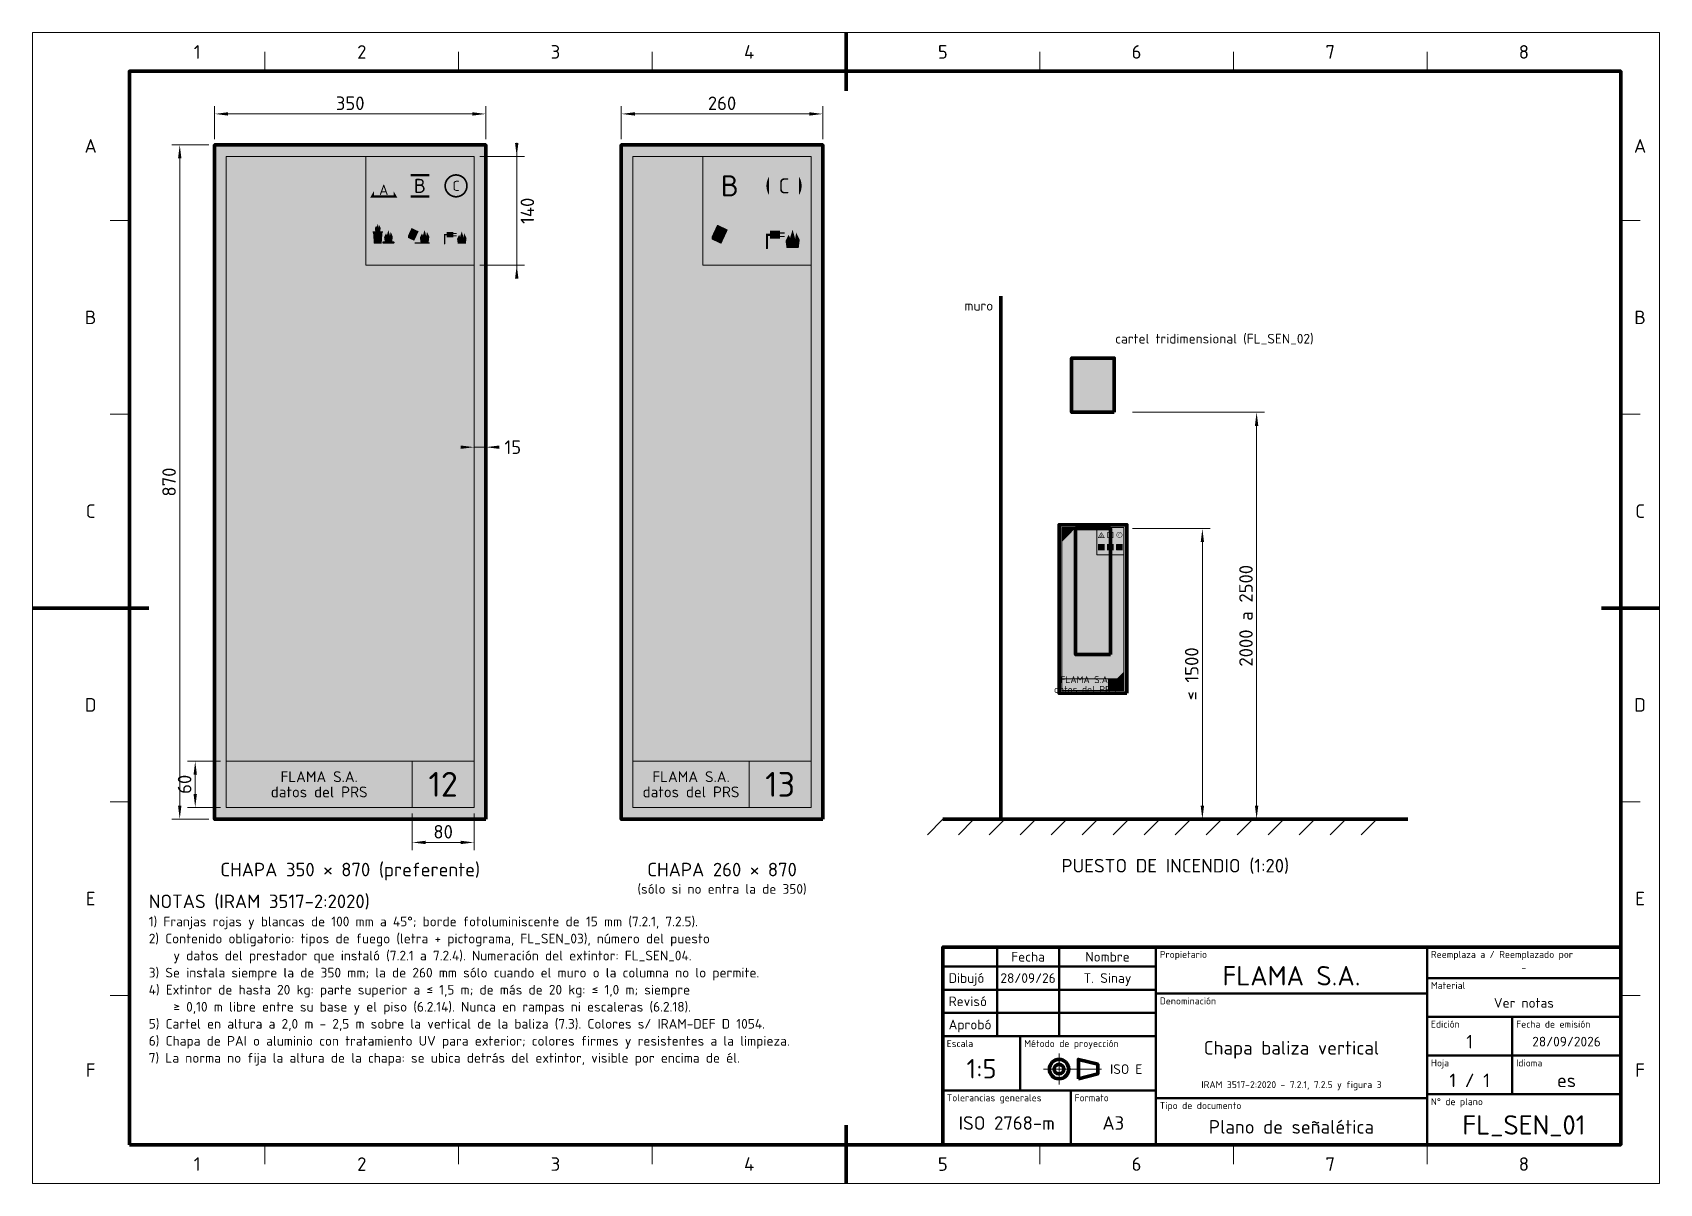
# Model space of a CAD drawing. Header units: millimetres. Extents: x 0 to 420, y 0 to 297.
import ezdxf
from ezdxf.enums import TextEntityAlignment as Align

# ---------------------------------------------------------------- set-up
doc = ezdxf.new("R2010")
doc.units = ezdxf.units.MM
doc.linetypes.add('IRAM-F-TRAZO-PUNTO', pattern=[20, 15, -2, 1, -2])
for name, color, linetype, lineweight in [('01-VISIBLE', 7, 'CONTINUOUS', 70), ('03-EJE', 1, 'IRAM-F-TRAZO-PUNTO', 18), ('04-COTA', 3, 'CONTINUOUS', 18), ('05-RAYADO', 8, 'CONTINUOUS', 18), ('06-TEXTO', 7, 'CONTINUOUS', 25), ('07-RECUADRO', 7, 'CONTINUOUS', 70), ('08-FINA', 5, 'CONTINUOUS', 18), ('10-ROTULO', 7, 'CONTINUOUS', 35), ('11-TEXTO-ROTULO', 7, 'CONTINUOUS', 25), ('13-GRAFICA', 30, 'CONTINUOUS', 18)]:
    doc.layers.add(name, color=color, linetype=linetype, lineweight=lineweight)
doc.styles.add('ISO3098', font='isocpeur.ttf')
doc.dimstyles.new('FLAMA-IRAM', dxfattribs={"dimtxt": 3.5, "dimasz": 3.5, "dimexe": 2, "dimexo": 1.5, "dimgap": 1, "dimtad": 1, "dimdec": 1, "dimtxsty": 'ISO3098', "dimblk": 'IRAM_FLECHA', "dimblk1": 'IRAM_FLECHA', "dimblk2": 'IRAM_FLECHA', "dimcen": 2.5, "dimclrd": 7, "dimclre": 7, "dimclrt": 7, "dimazin": 3, "dimtfac": 1, "dimtmove": 0, "dimatfit": 3, "dimlwd": 18, "dimlwe": 18})

msp = doc.modelspace()

# ---------------------------------------------------------------- texts
at = {"layer": '06-TEXTO', "style": 'ISO3098'}
for s, height, p in [('1', 3.5, (42.5, 292)), ('2', 3.5, (85, 292)), ('3', 3.5, (135, 292)), ('4', 3.5, (185, 292)), ('5', 3.5, (235, 292)), ('6', 3.5, (285, 292)), ('7', 3.5, (335, 292)), ('8', 3.5, (385, 292)), ('A', 3.5, (15, 267.75)), ('A', 3.5, (415, 267.75)), ('B', 3.5, (15, 223.5)), ('B', 3.5, (415, 223.5)), ('C', 3.5, (15, 173.5)), ('C', 3.5, (415, 173.5)), ('D', 3.5, (15, 123.5)), ('D', 3.5, (415, 123.5)), ('PUESTO DE INCENDIO (1:20)', 3.5, (295, 82)), ('CHAPA 350 × 870 (preferente)', 3.5, (82, 81)), ('CHAPA 260 × 870', 3.5, (178, 81)), ('(sólo si no entra la de 350)', 2.5, (178, 76)), ('E', 3.5, (15, 73.5)), ('E', 3.5, (415, 73.5)), ('F', 3.5, (15, 29.25)), ('F', 3.5, (415, 29.25)), ('1', 3.5, (42.5, 5)), ('2', 3.5, (85, 5)), ('3', 3.5, (135, 5)), ('4', 3.5, (185, 5)), ('5', 3.5, (235, 5)), ('6', 3.5, (285, 5)), ('7', 3.5, (335, 5)), ('8', 3.5, (385, 5))]:
    msp.add_text(s, height=height, dxfattribs=at).set_placement(p, align=Align.MIDDLE_CENTER)
msp.add_text('muro', height=2.5, dxfattribs=at).set_placement((248, 226.5), align=Align.MIDDLE_RIGHT)
for s, height, p in [('cartel tridimensional (FL_SEN_02)', 2.5, (279.5, 216)), ('NOTAS (IRAM 3517-2:2020)', 3.5, (30, 70)), ('1) Franjas rojas y blancas de 100 mm a 45°; borde fotoluminiscente de 15 mm (7.2.1, 7.2.5).', 2.5, (30, 65.6)), ('2) Contenido obligatorio: tipos de fuego (letra + pictograma, FL_SEN_03), número del puesto', 2.5, (30, 61.2)), ('    y datos del prestador que instaló (7.2.1 a 7.2.4). Numeración del extintor: FL_SEN_04.', 2.5, (30, 56.8)), ('3) Se instala siempre la de 350 mm; la de 260 mm sólo cuando el muro o la columna no lo permite.', 2.5, (30, 52.4)), ('4) Extintor de hasta 20 kg: parte superior a ≤ 1,5 m; de más de 20 kg: ≤ 1,0 m; siempre', 2.5, (30, 48)), ('    ≥ 0,10 m libre entre su base y el piso (6.2.14). Nunca en rampas ni escaleras (6.2.18).', 2.5, (30, 43.6)), ('5) Cartel en altura a 2,0 m - 2,5 m sobre la vertical de la baliza (7.3). Colores s/ IRAM-DEF D 1054.', 2.5, (30, 39.2)), ('6) Chapa de PAI o aluminio con tratamiento UV para exterior; colores firmes y resistentes a la limpieza.', 2.5, (30, 34.8)), ('7) La norma no fija la altura de la chapa: se ubica detrás del extintor, visible por encima de él.', 2.5, (30, 30.4))]:
    msp.add_text(s, height=height, dxfattribs=at).set_placement(p, align=Align.BOTTOM_LEFT)
at = {"layer": '11-TEXTO-ROTULO', "style": 'ISO3098'}
for s, height, p in [('Fecha', 2.5, (257, 58.5)), ('Nombre', 2.5, (277.5, 58.5)), ('FLAMA S.A.', 5, (325, 53.6)), ('-', 1.8, (385, 55.6)), ('28/09/26', 2.5, (257, 53)), ('T. Sinay', 2.5, (277.5, 53)), ('Ver notas', 2.5, (385, 46.6)), ('1', 3.5, (371, 36.6)), ('28/09/2026', 2.5, (396, 36.6)), ('Chapa baliza vertical', 3.5, (325, 35)), ('1:5', 5, (245, 29.6)), ('IRAM 3517-2:2020 - 7.2.1, 7.2.5 y figura 3', 1.8, (325, 25.5)), ('1 / 1', 3.5, (371, 26.6)), ('es', 3.5, (396, 26.6)), ('ISO 2768-m', 3.5, (251.5, 15.6)), ('A3', 3.5, (279, 15.6)), ('FL_SEN_01', 5, (385, 15.1)), ('Plano de señalética', 3.5, (325, 14.6))]:
    msp.add_text(s, height=height, dxfattribs=at).set_placement(p, align=Align.MIDDLE_CENTER)
for s, p in [('Propietario', (291, 60)), ('Reemplaza a / Reemplazado por', (361, 60)), ('Material', (361, 52)), ('Denominación', (291, 48)), ('Edición', (361, 42)), ('Fecha de emisión', (383, 42)), ('Escala', (236, 37)), ('Método de proyección', (256, 37)), ('Hoja', (361, 32)), ('Idioma', (383, 32)), ('Tolerancias generales', (236, 23)), ('Formato', (269, 23)), ('Tipo de documento', (291, 21)), ('N° de plano', (361, 22))]:
    msp.add_text(s, height=1.8, dxfattribs=at).set_placement(p, align=Align.TOP_LEFT)
for s, p in [('Dibujó', (236.5, 53)), ('Revisó', (236.5, 47)), ('Aprobó', (236.5, 41))]:
    msp.add_text(s, height=2.5, dxfattribs=at).set_placement(p, align=Align.MIDDLE_LEFT)
msp.add_text('ISO E', height=2.5, dxfattribs=at).set_placement((286.5, 29.5), align=Align.MIDDLE_RIGHT)
at = {"layer": '13-GRAFICA', "true_color": 0x009146, "style": 'ISO3098'}
for height, p in [(2.6391, (90.6667, 256.4118)), (0.6598, (275.9167, 167.103))]:
    msp.add_text('A', height=height, dxfattribs=at).set_placement(p, align=Align.MIDDLE_CENTER)
at = {"layer": '13-GRAFICA', "true_color": 0xc81e2d, "style": 'ISO3098'}
for height, p in [(3.6288, (100, 257.44)), (5.4432, (180, 257.44)), (0.9072, (278.25, 167.36))]:
    msp.add_text('B', height=height, dxfattribs=at).set_placement(p, align=Align.MIDDLE_CENTER)
at = {"layer": '13-GRAFICA', "true_color": 0x0096d7, "style": 'ISO3098'}
for height, p in [(2.592, (109.3333, 257.44)), (3.888, (194, 257.44)), (0.648, (280.5833, 167.36))]:
    msp.add_text('C', height=height, dxfattribs=at).set_placement(p, align=Align.MIDDLE_CENTER)
at = {"layer": '13-GRAFICA', "style": 'ISO3098'}
for s, height, p in [('FLAMA S.A.', 1.8, (271.75, 130.01)), ('datos del PRS', 1.8, (271.75, 127.49)), ('12', 2.5, (279.75, 128.75)), ('FLAMA S.A.', 2.8, (74, 104.96)), ('12', 6.4, (106, 103)), ('FLAMA S.A.', 2.8, (170, 104.96)), ('13', 6.4, (193, 103)), ('datos del PRS', 2.8, (74, 101.04)), ('datos del PRS', 2.8, (170, 101.04))]:
    msp.add_text(s, height=height, dxfattribs=at).set_placement(p, align=Align.MIDDLE_CENTER)

# ---------------------------------------------------------------- blocks, each defined once
blk = doc.blocks.new('IRAM_FLECHA')
blk.add_solid([(0, 0), (-1, 0.125), (-1, -0.125)])

# ---------------------------------------------------------------- dimensions: what is measured, and where the dimension line sits
at = {"layer": '04-COTA'}
for base, p1, p2 in [((47, 276), (47, 268), (117, 268)), ((152, 276), (152, 268), (204, 268)), ((98, 88), (98, 97), (114, 97))]:
    msp.add_linear_dim(base=base, p1=p1, p2=p2, dimstyle='FLAMA-IRAM', override={"dimlfac": 5}, dxfattribs=at).render()
for base, p1, p2 in [((38, 94), (47, 94), (47, 268)), ((125, 265), (114, 265), (114, 237)), ((42, 97), (50, 97), (50, 109))]:
    msp.add_linear_dim(base=base, p1=p1, p2=p2, angle=90, dimstyle='FLAMA-IRAM', override={"dimlfac": 5}, dxfattribs=at).render()
for base, p2, text in [((316, 94), (282.5, 199), '2000 a 2500'), ((302, 94), (282.5, 169), '≤ 1500')]:
    msp.add_linear_dim(base=base, p1=(282.5, 94), p2=p2, angle=90, text=text, dimstyle='FLAMA-IRAM', override={"dimlfac": 20}, dxfattribs=at).render()
msp.add_linear_dim(base=(114, 190), p1=(114, 184), p2=(117, 184), location=(123.9911, 190), dimstyle='FLAMA-IRAM', override={"dimlfac": 5, "dimtmove": 2}, dxfattribs=at).render()

# ---------------------------------------------------------------- hatches: boundary and pattern name
at = {"layer": '05-RAYADO', "true_color": 0xcdeb5a}
h = msp.add_hatch(color=7, dxfattribs=at)
h.dxf.hatch_style = 1
h.paths.add_polyline_path([(47, 268), (50, 268), (50, 265), (50, 97), (50, 94), (47, 94)])
h = msp.add_hatch(color=7, dxfattribs=at)
h.dxf.hatch_style = 1
h.paths.add_polyline_path([(114, 268), (114, 265), (50, 265), (50, 268)])
at = {"layer": '05-RAYADO', "true_color": 0xffffff}
h = msp.add_hatch(color=7, dxfattribs=at)
h.dxf.hatch_style = 1
h.paths.add_polyline_path([(114, 109), (114, 265), (50, 265), (50, 109)])
at = {"layer": '05-RAYADO', "true_color": 0xc81e2d}
h = msp.add_hatch(color=7, dxfattribs=at)
h.dxf.hatch_style = 1
h.paths.add_polyline_path([(50, 250.4214), (50, 265), (64.5786, 265)])
h = msp.add_hatch(color=7, dxfattribs=at)
h.dxf.hatch_style = 1
h.paths.add_polyline_path([(50, 193.8528), (50, 222.1371), (92.8629, 265), (114, 265), (114, 257.8528)])
at = {"layer": '05-RAYADO', "true_color": 0xffffff}
h = msp.add_hatch(color=7, dxfattribs=at)
h.dxf.hatch_style = 1
h.paths.add_polyline_path([(114, 237), (114, 265), (86, 265), (86, 237)])
at = {"layer": '05-RAYADO', "true_color": 0xcdeb5a}
h = msp.add_hatch(color=7, dxfattribs=at)
h.dxf.hatch_style = 1
h.paths.add_polyline_path([(117, 268), (117, 94), (114, 94), (114, 97), (114, 265), (114, 268)])
h = msp.add_hatch(color=7, dxfattribs=at)
h.dxf.hatch_style = 1
h.paths.add_polyline_path([(152, 268), (155, 268), (155, 265), (155, 97), (155, 94), (152, 94)])
h = msp.add_hatch(color=7, dxfattribs=at)
h.dxf.hatch_style = 1
h.paths.add_polyline_path([(201, 268), (201, 265), (155, 265), (155, 268)])
at = {"layer": '05-RAYADO', "true_color": 0xffffff}
h = msp.add_hatch(color=7, dxfattribs=at)
h.dxf.hatch_style = 1
h.paths.add_polyline_path([(201, 109), (201, 265), (155, 265), (155, 109)])
at = {"layer": '05-RAYADO', "true_color": 0xc81e2d}
h = msp.add_hatch(color=7, dxfattribs=at)
h.dxf.hatch_style = 1
h.paths.add_polyline_path([(155, 250.4214), (155, 265), (169.5786, 265)])
h = msp.add_hatch(color=7, dxfattribs=at)
h.dxf.hatch_style = 1
h.paths.add_polyline_path([(155, 193.8528), (155, 222.1371), (197.8629, 265), (201, 265), (201, 239.8528)])
at = {"layer": '05-RAYADO', "true_color": 0xffffff}
h = msp.add_hatch(color=7, dxfattribs=at)
h.dxf.hatch_style = 1
h.paths.add_polyline_path([(201, 237), (201, 265), (173, 265), (173, 237)])
at = {"layer": '05-RAYADO', "true_color": 0xcdeb5a}
h = msp.add_hatch(color=7, dxfattribs=at)
h.dxf.hatch_style = 1
h.paths.add_polyline_path([(204, 268), (204, 94), (201, 94), (201, 97), (201, 265), (201, 268)])
at = {"layer": '05-RAYADO', "true_color": 0x009146}
h = msp.add_hatch(color=7, dxfattribs=at)
h.dxf.hatch_style = 1
h.paths.add_polyline_path([(93.2062, 256.0655), (93.2062, 254.9658), (90.6667, 259.3644), (88.1272, 254.9658), (88.1272, 256.0655), (90.6667, 260.464)])
at = {"layer": '05-RAYADO', "true_color": 0xc81e2d}
h = msp.add_hatch(color=7, dxfattribs=at)
h.dxf.hatch_style = 1
h.paths.add_polyline_path([(96.976, 260.464), (97.5808, 260.464), (97.5808, 259.8592), (97.5808, 255.0208), (97.5808, 254.416), (96.976, 254.416)])
h = msp.add_hatch(color=7, dxfattribs=at)
h.dxf.hatch_style = 1
h.paths.add_polyline_path([(102.4192, 260.464), (102.4192, 259.8592), (97.5808, 259.8592), (97.5808, 260.464)])
h = msp.add_hatch(color=7, dxfattribs=at)
h.dxf.hatch_style = 1
h.paths.add_polyline_path([(103.024, 260.464), (103.024, 254.416), (102.4192, 254.416), (102.4192, 255.0208), (102.4192, 259.8592), (102.4192, 260.464)])
at = {"layer": '05-RAYADO', "true_color": 0x0096d7}
h = msp.add_hatch(color=7, dxfattribs=at)
h.dxf.hatch_style = 1
h.paths.add_polyline_path([(106.7481, 259.0088), (106.7829, 259.0648), (106.819, 259.12), (106.8562, 259.1745), (106.8946, 259.2281), (106.9342, 259.2809), (106.975, 259.3328), (107.0168, 259.3838), (107.0598, 259.4339), (107.1038, 259.483), (107.1489, 259.5311), (107.195, 259.5783), (107.2422, 259.6244), (107.2903, 259.6695), (107.3395, 259.7136), (107.3895, 259.7565), (107.4405, 259.7984), (107.4924, 259.8391), (107.5452, 259.8787), (107.5988, 259.9171), (107.6533, 259.9544), (107.7085, 259.9904), (107.7646, 260.0253), (107.8213, 260.0589), (107.8788, 260.0912), (107.937, 260.1223), (107.9959, 260.1521), (108.0553, 260.1807), (108.1154, 260.2079), (108.1761, 260.2338), (108.2373, 260.2584), (108.2991, 260.2816), (108.3613, 260.3035), (108.424, 260.324), (108.4871, 260.3432), (108.5507, 260.361), (108.6146, 260.3773), (108.6788, 260.3923), (108.7434, 260.4059), (108.8082, 260.4181), (108.8733, 260.4288), (108.9386, 260.4381), (109.0041, 260.446), (109.0698, 260.4525), (109.1356, 260.4575), (109.2014, 260.4611), (109.2674, 260.4633), (109.3333, 260.464), (109.3993, 260.4633), (109.4652, 260.4611), (109.5311, 260.4575), (109.5969, 260.4525), (109.6625, 260.446), (109.728, 260.4381), (109.7934, 260.4288), (109.8584, 260.4181), (109.9233, 260.4059), (109.9878, 260.3923), (110.0521, 260.3773), (110.116, 260.361), (110.1795, 260.3432), (110.2427, 260.324), (110.3054, 260.3035), (110.3676, 260.2816), (110.4293, 260.2584), (110.4906, 260.2338), (110.5512, 260.2079), (110.6113, 260.1807), (110.6708, 260.1521), (110.7297, 260.1223), (110.7878, 260.0912), (110.8453, 260.0589), (110.9021, 260.0253), (110.9581, 259.9904), (111.0134, 259.9544), (111.0678, 259.9171), (111.1215, 259.8787), (111.1742, 259.8391), (111.2261, 259.7984), (111.2771, 259.7565), (111.3272, 259.7136), (111.3763, 259.6695), (111.4245, 259.6244), (111.4716, 259.5783), (111.5178, 259.5311), (111.5629, 259.483), (111.6069, 259.4339), (111.6499, 259.3838), (111.6917, 259.3328), (111.7324, 259.2809), (111.772, 259.2281), (111.8104, 259.1745), (111.8477, 259.12), (111.8837, 259.0648), (111.9186, 259.0088), (111.9253, 258.9974), (111.9253, 257.44), (111.9247, 257.4965), (111.9228, 257.5531), (111.9198, 257.6095), (111.9154, 257.6659), (111.9099, 257.7222), (111.9031, 257.7783), (111.8951, 257.8343), (111.8859, 257.8901), (111.8755, 257.9457), (111.8639, 258.001), (111.851, 258.0561), (111.837, 258.1109), (111.8218, 258.1653), (111.8053, 258.2194), (111.7878, 258.2732), (111.769, 258.3265), (111.7491, 258.3794), (111.728, 258.4319), (111.7058, 258.4839), (111.6825, 258.5354), (111.658, 258.5864), (111.6324, 258.6368), (111.6058, 258.6867), (111.578, 258.736), (111.5492, 258.7846), (111.5194, 258.8327), (111.4885, 258.88), (111.4566, 258.9267), (111.4236, 258.9727), (111.3897, 259.0179), (111.3548, 259.0624), (111.3189, 259.1061), (111.2821, 259.149), (111.2443, 259.1911), (111.2057, 259.2324), (111.1661, 259.2728), (111.1257, 259.3123), (111.0844, 259.351), (111.0423, 259.3887), (110.9994, 259.4256), (110.9557, 259.4614), (110.9112, 259.4964), (110.866, 259.5303), (110.82, 259.5632), (110.7734, 259.5951), (110.726, 259.626), (110.678, 259.6559), (110.6293, 259.6847), (110.58, 259.7125), (110.5302, 259.7391), (110.4797, 259.7647), (110.4287, 259.7891), (110.3772, 259.8125), (110.3252, 259.8347), (110.2728, 259.8557), (110.2198, 259.8757), (110.1665, 259.8944), (110.1128, 259.912), (110.0586, 259.9284), (110.0042, 259.9437), (109.9494, 259.9577), (109.8943, 259.9705), (109.839, 259.9822), (109.7834, 259.9926), (109.7276, 260.0018), (109.6717, 260.0098), (109.6155, 260.0166), (109.5592, 260.0221), (109.5029, 260.0264), (109.4464, 260.0295), (109.3899, 260.0314), (109.3333, 260.032), (109.2768, 260.0314), (109.2203, 260.0295), (109.1638, 260.0264), (109.1074, 260.0221), (109.0512, 260.0166), (108.995, 260.0098), (108.939, 260.0018), (108.8832, 259.9926), (108.8277, 259.9822), (108.7723, 259.9705), (108.7173, 259.9577), (108.6625, 259.9437), (108.608, 259.9284), (108.5539, 259.912), (108.5002, 259.8944), (108.4468, 259.8757), (108.3939, 259.8557), (108.3414, 259.8347), (108.2894, 259.8125), (108.2379, 259.7891), (108.1869, 259.7647), (108.1365, 259.7391), (108.0866, 259.7125), (108.0373, 259.6847), (107.9887, 259.6559), (107.9407, 259.626), (107.8933, 259.5951), (107.8466, 259.5632), (107.8007, 259.5303), (107.7554, 259.4964), (107.711, 259.4614), (107.6672, 259.4256), (107.6243, 259.3887), (107.5822, 259.351), (107.5409, 259.3123), (107.5005, 259.2728), (107.461, 259.2324), (107.4223, 259.1911), (107.3846, 259.149), (107.3478, 259.1061), (107.3119, 259.0624), (107.277, 259.0179), (107.243, 258.9727), (107.2101, 258.9267), (107.1782, 258.88), (107.1473, 258.8327), (107.1174, 258.7846), (107.0886, 258.736), (107.0609, 258.6867), (107.0342, 258.6368), (107.0087, 258.5864), (106.9842, 258.5354), (106.9609, 258.4839), (106.9387, 258.4319), (106.9176, 258.3794), (106.8977, 258.3265), (106.8789, 258.2732), (106.8613, 258.2194), (106.8449, 258.1653), (106.8297, 258.1109), (106.8156, 258.0561), (106.8028, 258.001), (106.7912, 257.9457), (106.7807, 257.8901), (106.7715, 257.8343), (106.7635, 257.7783), (106.7568, 257.7222), (106.7512, 257.6659), (106.7469, 257.6095), (106.7438, 257.5531), (106.742, 257.4965), (106.7414, 257.44), (106.7414, 258.9974)])
at = {"layer": '05-RAYADO', "true_color": 0xc81e2d}
h = msp.add_hatch(color=7, dxfattribs=at)
h.dxf.hatch_style = 1
h.paths.add_polyline_path([(175.464, 261.976), (176.3712, 261.976), (176.3712, 261.0688), (176.3712, 253.8112), (176.3712, 252.904), (175.464, 252.904)])
h = msp.add_hatch(color=7, dxfattribs=at)
h.dxf.hatch_style = 1
h.paths.add_polyline_path([(183.6288, 261.976), (183.6288, 261.0688), (176.3712, 261.0688), (176.3712, 261.976)])
h = msp.add_hatch(color=7, dxfattribs=at)
h.dxf.hatch_style = 1
h.paths.add_polyline_path([(184.536, 261.976), (184.536, 252.904), (183.6288, 252.904), (183.6288, 253.8112), (183.6288, 261.0688), (183.6288, 261.976)])
at = {"layer": '05-RAYADO', "true_color": 0x0096d7}
h = msp.add_hatch(color=7, dxfattribs=at)
h.dxf.hatch_style = 1
h.paths.add_polyline_path([(190.1221, 259.7932), (190.1744, 259.8772), (190.2285, 259.9601), (190.2843, 260.0417), (190.342, 260.1222), (190.4013, 260.2013), (190.4624, 260.2792), (190.5252, 260.3557), (190.5897, 260.4308), (190.6557, 260.5045), (190.7234, 260.5767), (190.7926, 260.6474), (190.8633, 260.7166), (190.9355, 260.7843), (191.0092, 260.8503), (191.0843, 260.9148), (191.1608, 260.9776), (191.2387, 261.0387), (191.3178, 261.098), (191.3983, 261.1557), (191.4799, 261.2115), (191.5628, 261.2656), (191.6468, 261.3179), (191.732, 261.3683), (191.8182, 261.4168), (191.9055, 261.4635), (191.9938, 261.5082), (192.083, 261.551), (192.1731, 261.5919), (192.2641, 261.6307), (192.356, 261.6676), (192.4486, 261.7024), (192.542, 261.7353), (192.636, 261.7661), (192.7307, 261.7948), (192.826, 261.8214), (192.9219, 261.846), (193.0182, 261.8685), (193.1151, 261.8888), (193.2123, 261.9071), (193.31, 261.9232), (193.4079, 261.9372), (193.5062, 261.949), (193.6047, 261.9587), (193.7033, 261.9663), (193.8021, 261.9717), (193.901, 261.9749), (194, 261.976), (194.099, 261.9749), (194.1979, 261.9717), (194.2967, 261.9663), (194.3953, 261.9587), (194.4938, 261.949), (194.5921, 261.9372), (194.69, 261.9232), (194.7877, 261.9071), (194.8849, 261.8888), (194.9818, 261.8685), (195.0781, 261.846), (195.174, 261.8214), (195.2693, 261.7948), (195.364, 261.7661), (195.458, 261.7353), (195.5514, 261.7024), (195.644, 261.6676), (195.7359, 261.6307), (195.8269, 261.5919), (195.917, 261.551), (196.0062, 261.5082), (196.0945, 261.4635), (196.1818, 261.4168), (196.268, 261.3683), (196.3532, 261.3179), (196.4372, 261.2656), (196.5201, 261.2115), (196.6017, 261.1557), (196.6822, 261.098), (196.7613, 261.0387), (196.8392, 260.9776), (196.9157, 260.9148), (196.9908, 260.8503), (197.0645, 260.7843), (197.1367, 260.7166), (197.2074, 260.6474), (197.2766, 260.5767), (197.3443, 260.5045), (197.4103, 260.4308), (197.4748, 260.3557), (197.5376, 260.2792), (197.5987, 260.2013), (197.658, 260.1222), (197.7157, 260.0417), (197.7715, 259.9601), (197.8256, 259.8772), (197.8779, 259.7932), (197.888, 259.7761), (197.888, 257.44), (197.887, 257.5248), (197.8843, 257.6096), (197.8796, 257.6943), (197.8732, 257.7789), (197.8649, 257.8633), (197.8547, 257.9475), (197.8427, 258.0314), (197.8289, 258.1151), (197.8133, 258.1985), (197.7958, 258.2815), (197.7765, 258.3641), (197.7555, 258.4463), (197.7326, 258.528), (197.708, 258.6091), (197.6816, 258.6897), (197.6535, 258.7698), (197.6236, 258.8491), (197.592, 258.9279), (197.5587, 259.0059), (197.5237, 259.0831), (197.487, 259.1596), (197.4487, 259.2353), (197.4087, 259.3101), (197.3671, 259.384), (197.3239, 259.457), (197.2791, 259.529), (197.2327, 259.6), (197.1848, 259.67), (197.1354, 259.739), (197.0845, 259.8068), (197.0322, 259.8736), (196.9784, 259.9391), (196.9231, 260.0035), (196.8665, 260.0667), (196.8085, 260.1286), (196.7492, 260.1892), (196.6886, 260.2485), (196.6267, 260.3065), (196.5635, 260.3631), (196.4991, 260.4184), (196.4336, 260.4722), (196.3668, 260.5245), (196.299, 260.5754), (196.23, 260.6248), (196.16, 260.6727), (196.089, 260.7191), (196.017, 260.7639), (195.944, 260.8071), (195.8701, 260.8487), (195.7953, 260.8887), (195.7196, 260.927), (195.6431, 260.9637), (195.5659, 260.9987), (195.4879, 261.032), (195.4091, 261.0636), (195.3298, 261.0935), (195.2497, 261.1216), (195.1691, 261.148), (195.088, 261.1726), (195.0063, 261.1955), (194.9241, 261.2165), (194.8415, 261.2358), (194.7585, 261.2533), (194.6751, 261.2689), (194.5914, 261.2827), (194.5075, 261.2947), (194.4233, 261.3049), (194.3389, 261.3132), (194.2543, 261.3196), (194.1696, 261.3243), (194.0848, 261.327), (194, 261.328), (193.9152, 261.327), (193.8304, 261.3243), (193.7457, 261.3196), (193.6611, 261.3132), (193.5767, 261.3049), (193.4925, 261.2947), (193.4086, 261.2827), (193.3249, 261.2689), (193.2415, 261.2533), (193.1585, 261.2358), (193.0759, 261.2165), (192.9937, 261.1955), (192.912, 261.1726), (192.8309, 261.148), (192.7503, 261.1216), (192.6702, 261.0935), (192.5909, 261.0636), (192.5121, 261.032), (192.4341, 260.9987), (192.3569, 260.9637), (192.2804, 260.927), (192.2047, 260.8887), (192.1299, 260.8487), (192.056, 260.8071), (191.983, 260.7639), (191.911, 260.7191), (191.84, 260.6727), (191.77, 260.6248), (191.701, 260.5754), (191.6332, 260.5245), (191.5664, 260.4722), (191.5009, 260.4184), (191.4365, 260.3631), (191.3733, 260.3065), (191.3114, 260.2485), (191.2508, 260.1892), (191.1915, 260.1286), (191.1335, 260.0667), (191.0769, 260.0035), (191.0216, 259.9391), (190.9678, 259.8736), (190.9155, 259.8068), (190.8646, 259.739), (190.8152, 259.67), (190.7673, 259.6), (190.7209, 259.529), (190.6761, 259.457), (190.6329, 259.384), (190.5913, 259.3101), (190.5513, 259.2353), (190.513, 259.1596), (190.4763, 259.0831), (190.4413, 259.0059), (190.408, 258.9279), (190.3764, 258.8491), (190.3465, 258.7698), (190.3184, 258.6897), (190.292, 258.6091), (190.2674, 258.528), (190.2445, 258.4463), (190.2235, 258.3641), (190.2042, 258.2815), (190.1867, 258.1985), (190.1711, 258.1151), (190.1573, 258.0314), (190.1453, 257.9475), (190.1351, 257.8633), (190.1268, 257.7789), (190.1204, 257.6943), (190.1157, 257.6096), (190.113, 257.5248), (190.112, 257.44), (190.112, 259.7761)])
h = msp.add_hatch(color=7, dxfattribs=at)
h.dxf.hatch_style = 1
h.paths.add_polyline_path([(106.7145, 255.928), (106.6821, 255.9855), (106.651, 256.0437), (106.6212, 256.1025), (106.5927, 256.162), (106.5654, 256.2221), (106.5395, 256.2828), (106.5149, 256.344), (106.4917, 256.4057), (106.4698, 256.468), (106.4493, 256.5307), (106.4301, 256.5938), (106.4124, 256.6573), (106.396, 256.7212), (106.381, 256.7855), (106.3674, 256.85), (106.3553, 256.9149), (106.3445, 256.98), (106.3352, 257.0453), (106.3273, 257.1108), (106.3208, 257.1764), (106.3158, 257.2422), (106.3122, 257.3081), (106.3101, 257.374), (106.3093, 257.44), (106.3101, 257.506), (106.3122, 257.5719), (106.3158, 257.6378), (106.3208, 257.7036), (106.3273, 257.7692), (106.3352, 257.8347), (106.3445, 257.9), (106.3553, 257.9651), (106.3674, 258.03), (106.381, 258.0945), (106.396, 258.1588), (106.4124, 258.2227), (106.4301, 258.2862), (106.4493, 258.3493), (106.4698, 258.412), (106.4917, 258.4743), (106.5149, 258.536), (106.5395, 258.5972), (106.5654, 258.6579), (106.5927, 258.718), (106.6212, 258.7775), (106.651, 258.8363), (106.6821, 258.8945), (106.7145, 258.952), (106.7414, 258.9974), (106.7414, 257.44), (106.7414, 255.8826)])
h = msp.add_hatch(color=7, dxfattribs=at)
h.dxf.hatch_style = 1
h.paths.add_polyline_path([(111.9186, 255.8712), (111.8837, 255.8152), (111.8477, 255.76), (111.8104, 255.7055), (111.772, 255.6519), (111.7324, 255.5991), (111.6917, 255.5472), (111.6499, 255.4962), (111.6069, 255.4461), (111.5629, 255.397), (111.5178, 255.3489), (111.4716, 255.3017), (111.4245, 255.2556), (111.3763, 255.2105), (111.3272, 255.1664), (111.2771, 255.1235), (111.2261, 255.0816), (111.1742, 255.0409), (111.1215, 255.0013), (111.0678, 254.9629), (111.0134, 254.9256), (110.9581, 254.8896), (110.9021, 254.8547), (110.8453, 254.8211), (110.7878, 254.7888), (110.7297, 254.7577), (110.6708, 254.7279), (110.6113, 254.6993), (110.5512, 254.6721), (110.4906, 254.6462), (110.4293, 254.6216), (110.3676, 254.5984), (110.3054, 254.5765), (110.2427, 254.556), (110.1795, 254.5368), (110.116, 254.519), (110.0521, 254.5027), (109.9878, 254.4877), (109.9233, 254.4741), (109.8584, 254.4619), (109.7934, 254.4512), (109.728, 254.4419), (109.6625, 254.434), (109.5969, 254.4275), (109.5311, 254.4225), (109.4652, 254.4189), (109.3993, 254.4167), (109.3333, 254.416), (109.2674, 254.4167), (109.2014, 254.4189), (109.1356, 254.4225), (109.0698, 254.4275), (109.0041, 254.434), (108.9386, 254.4419), (108.8733, 254.4512), (108.8082, 254.4619), (108.7434, 254.4741), (108.6788, 254.4877), (108.6146, 254.5027), (108.5507, 254.519), (108.4871, 254.5368), (108.424, 254.556), (108.3613, 254.5765), (108.2991, 254.5984), (108.2373, 254.6216), (108.1761, 254.6462), (108.1154, 254.6721), (108.0553, 254.6993), (107.9959, 254.7279), (107.937, 254.7577), (107.8788, 254.7888), (107.8213, 254.8211), (107.7646, 254.8547), (107.7085, 254.8896), (107.6533, 254.9256), (107.5988, 254.9629), (107.5452, 255.0013), (107.4924, 255.0409), (107.4405, 255.0816), (107.3895, 255.1235), (107.3395, 255.1664), (107.2903, 255.2105), (107.2422, 255.2556), (107.195, 255.3017), (107.1489, 255.3489), (107.1038, 255.397), (107.0598, 255.4461), (107.0168, 255.4962), (106.975, 255.5472), (106.9342, 255.5991), (106.8946, 255.6519), (106.8562, 255.7055), (106.819, 255.76), (106.7829, 255.8152), (106.7481, 255.8712), (106.7414, 255.8826), (106.7414, 257.44), (106.742, 257.3835), (106.7438, 257.3269), (106.7469, 257.2705), (106.7512, 257.2141), (106.7568, 257.1578), (106.7635, 257.1017), (106.7715, 257.0457), (106.7807, 256.9899), (106.7912, 256.9343), (106.8028, 256.879), (106.8156, 256.8239), (106.8297, 256.7691), (106.8449, 256.7147), (106.8613, 256.6606), (106.8789, 256.6068), (106.8977, 256.5535), (106.9176, 256.5006), (106.9387, 256.4481), (106.9609, 256.3961), (106.9842, 256.3446), (107.0087, 256.2936), (107.0342, 256.2432), (107.0609, 256.1933), (107.0886, 256.144), (107.1174, 256.0954), (107.1473, 256.0473), (107.1782, 256), (107.2101, 255.9533), (107.243, 255.9073), (107.277, 255.8621), (107.3119, 255.8176), (107.3478, 255.7739), (107.3846, 255.731), (107.4223, 255.6889), (107.461, 255.6476), (107.5005, 255.6072), (107.5409, 255.5677), (107.5822, 255.529), (107.6243, 255.4913), (107.6672, 255.4544), (107.711, 255.4186), (107.7554, 255.3836), (107.8007, 255.3497), (107.8466, 255.3168), (107.8933, 255.2849), (107.9407, 255.254), (107.9887, 255.2241), (108.0373, 255.1953), (108.0866, 255.1675), (108.1365, 255.1409), (108.1869, 255.1153), (108.2379, 255.0909), (108.2894, 255.0675), (108.3414, 255.0453), (108.3939, 255.0243), (108.4468, 255.0043), (108.5002, 254.9856), (108.5539, 254.968), (108.608, 254.9516), (108.6625, 254.9363), (108.7173, 254.9223), (108.7723, 254.9095), (108.8277, 254.8978), (108.8832, 254.8874), (108.939, 254.8782), (108.995, 254.8702), (109.0512, 254.8634), (109.1074, 254.8579), (109.1638, 254.8536), (109.2203, 254.8505), (109.2768, 254.8486), (109.3333, 254.848), (109.3899, 254.8486), (109.4464, 254.8505), (109.5029, 254.8536), (109.5592, 254.8579), (109.6155, 254.8634), (109.6717, 254.8702), (109.7276, 254.8782), (109.7834, 254.8874), (109.839, 254.8978), (109.8943, 254.9095), (109.9494, 254.9223), (110.0042, 254.9363), (110.0586, 254.9516), (110.1128, 254.968), (110.1665, 254.9856), (110.2198, 255.0043), (110.2728, 255.0243), (110.3252, 255.0453), (110.3772, 255.0675), (110.4287, 255.0909), (110.4797, 255.1153), (110.5302, 255.1409), (110.58, 255.1675), (110.6293, 255.1953), (110.678, 255.2241), (110.726, 255.254), (110.7734, 255.2849), (110.82, 255.3168), (110.866, 255.3497), (110.9112, 255.3836), (110.9557, 255.4186), (110.9994, 255.4544), (111.0423, 255.4913), (111.0844, 255.529), (111.1257, 255.5677), (111.1661, 255.6072), (111.2057, 255.6476), (111.2443, 255.6889), (111.2821, 255.731), (111.3189, 255.7739), (111.3548, 255.8176), (111.3897, 255.8621), (111.4236, 255.9073), (111.4566, 255.9533), (111.4885, 256), (111.5194, 256.0473), (111.5492, 256.0954), (111.578, 256.144), (111.6058, 256.1933), (111.6324, 256.2432), (111.658, 256.2936), (111.6825, 256.3446), (111.7058, 256.3961), (111.728, 256.4481), (111.7491, 256.5006), (111.769, 256.5535), (111.7878, 256.6068), (111.8053, 256.6606), (111.8218, 256.7147), (111.837, 256.7691), (111.851, 256.8239), (111.8639, 256.879), (111.8755, 256.9343), (111.8859, 256.9899), (111.8951, 257.0457), (111.9031, 257.1017), (111.9099, 257.1578), (111.9154, 257.2141), (111.9198, 257.2705), (111.9228, 257.3269), (111.9247, 257.3835), (111.9253, 257.44), (111.9253, 255.8826)])
h = msp.add_hatch(color=7, dxfattribs=at)
h.dxf.hatch_style = 1
h.paths.add_polyline_path([(112.3545, 257.3081), (112.3509, 257.2422), (112.3458, 257.1764), (112.3394, 257.1108), (112.3315, 257.0453), (112.3221, 256.98), (112.3114, 256.9149), (112.2992, 256.85), (112.2857, 256.7855), (112.2707, 256.7212), (112.2543, 256.6573), (112.2365, 256.5938), (112.2174, 256.5307), (112.1969, 256.468), (112.175, 256.4057), (112.1517, 256.344), (112.1271, 256.2828), (112.1012, 256.2221), (112.074, 256.162), (112.0455, 256.1025), (112.0157, 256.0437), (111.9846, 255.9855), (111.9522, 255.928), (111.9253, 255.8826), (111.9253, 257.44), (111.9253, 258.9974), (111.9522, 258.952), (111.9846, 258.8945), (112.0157, 258.8363), (112.0455, 258.7775), (112.074, 258.718), (112.1012, 258.6579), (112.1271, 258.5972), (112.1517, 258.536), (112.175, 258.4743), (112.1969, 258.412), (112.2174, 258.3493), (112.2365, 258.2862), (112.2543, 258.2227), (112.2707, 258.1588), (112.2857, 258.0945), (112.2992, 258.03), (112.3114, 257.9651), (112.3221, 257.9), (112.3315, 257.8347), (112.3394, 257.7692), (112.3458, 257.7036), (112.3509, 257.6378), (112.3545, 257.5719), (112.3566, 257.506), (112.3573, 257.44), (112.3566, 257.374)])
h = msp.add_hatch(color=7, dxfattribs=at)
h.dxf.hatch_style = 1
h.paths.add_polyline_path([(190.0717, 255.172), (190.0232, 255.2582), (189.9765, 255.3455), (189.9318, 255.4338), (189.889, 255.523), (189.8481, 255.6131), (189.8093, 255.7041), (189.7724, 255.796), (189.7376, 255.8886), (189.7047, 255.982), (189.6739, 256.076), (189.6452, 256.1707), (189.6186, 256.266), (189.594, 256.3619), (189.5715, 256.4582), (189.5512, 256.5551), (189.5329, 256.6523), (189.5168, 256.75), (189.5028, 256.8479), (189.491, 256.9462), (189.4813, 257.0447), (189.4737, 257.1433), (189.4683, 257.2421), (189.4651, 257.341), (189.464, 257.44), (189.4651, 257.539), (189.4683, 257.6379), (189.4737, 257.7367), (189.4813, 257.8353), (189.491, 257.9338), (189.5028, 258.0321), (189.5168, 258.13), (189.5329, 258.2277), (189.5512, 258.3249), (189.5715, 258.4218), (189.594, 258.5181), (189.6186, 258.614), (189.6452, 258.7093), (189.6739, 258.804), (189.7047, 258.898), (189.7376, 258.9914), (189.7724, 259.084), (189.8093, 259.1759), (189.8481, 259.2669), (189.889, 259.357), (189.9318, 259.4462), (189.9765, 259.5345), (190.0232, 259.6218), (190.0717, 259.708), (190.112, 259.7761), (190.112, 257.44), (190.112, 255.1039)])
h = msp.add_hatch(color=7, dxfattribs=at)
h.dxf.hatch_style = 1
h.paths.add_polyline_path([(197.8779, 255.0868), (197.8256, 255.0028), (197.7715, 254.9199), (197.7157, 254.8383), (197.658, 254.7578), (197.5987, 254.6787), (197.5376, 254.6008), (197.4748, 254.5243), (197.4103, 254.4492), (197.3443, 254.3755), (197.2766, 254.3033), (197.2074, 254.2326), (197.1367, 254.1634), (197.0645, 254.0957), (196.9908, 254.0297), (196.9157, 253.9652), (196.8392, 253.9024), (196.7613, 253.8413), (196.6822, 253.782), (196.6017, 253.7243), (196.5201, 253.6685), (196.4372, 253.6144), (196.3532, 253.5621), (196.268, 253.5117), (196.1818, 253.4632), (196.0945, 253.4165), (196.0062, 253.3718), (195.917, 253.329), (195.8269, 253.2881), (195.7359, 253.2493), (195.644, 253.2124), (195.5514, 253.1776), (195.458, 253.1447), (195.364, 253.1139), (195.2693, 253.0852), (195.174, 253.0586), (195.0781, 253.034), (194.9818, 253.0115), (194.8849, 252.9912), (194.7877, 252.9729), (194.69, 252.9568), (194.5921, 252.9428), (194.4938, 252.931), (194.3953, 252.9213), (194.2967, 252.9137), (194.1979, 252.9083), (194.099, 252.9051), (194, 252.904), (193.901, 252.9051), (193.8021, 252.9083), (193.7033, 252.9137), (193.6047, 252.9213), (193.5062, 252.931), (193.4079, 252.9428), (193.31, 252.9568), (193.2123, 252.9729), (193.1151, 252.9912), (193.0182, 253.0115), (192.9219, 253.034), (192.826, 253.0586), (192.7307, 253.0852), (192.636, 253.1139), (192.542, 253.1447), (192.4486, 253.1776), (192.356, 253.2124), (192.2641, 253.2493), (192.1731, 253.2881), (192.083, 253.329), (191.9938, 253.3718), (191.9055, 253.4165), (191.8182, 253.4632), (191.732, 253.5117), (191.6468, 253.5621), (191.5628, 253.6144), (191.4799, 253.6685), (191.3983, 253.7243), (191.3178, 253.782), (191.2387, 253.8413), (191.1608, 253.9024), (191.0843, 253.9652), (191.0092, 254.0297), (190.9355, 254.0957), (190.8633, 254.1634), (190.7926, 254.2326), (190.7234, 254.3033), (190.6557, 254.3755), (190.5897, 254.4492), (190.5252, 254.5243), (190.4624, 254.6008), (190.4013, 254.6787), (190.342, 254.7578), (190.2843, 254.8383), (190.2285, 254.9199), (190.1744, 255.0028), (190.1221, 255.0868), (190.112, 255.1039), (190.112, 257.44), (190.113, 257.3552), (190.1157, 257.2704), (190.1204, 257.1857), (190.1268, 257.1011), (190.1351, 257.0167), (190.1453, 256.9325), (190.1573, 256.8486), (190.1711, 256.7649), (190.1867, 256.6815), (190.2042, 256.5985), (190.2235, 256.5159), (190.2445, 256.4337), (190.2674, 256.352), (190.292, 256.2709), (190.3184, 256.1903), (190.3465, 256.1102), (190.3764, 256.0309), (190.408, 255.9521), (190.4413, 255.8741), (190.4763, 255.7969), (190.513, 255.7204), (190.5513, 255.6447), (190.5913, 255.5699), (190.6329, 255.496), (190.6761, 255.423), (190.7209, 255.351), (190.7673, 255.28), (190.8152, 255.21), (190.8646, 255.141), (190.9155, 255.0732), (190.9678, 255.0064), (191.0216, 254.9409), (191.0769, 254.8765), (191.1335, 254.8133), (191.1915, 254.7514), (191.2508, 254.6908), (191.3114, 254.6315), (191.3733, 254.5735), (191.4365, 254.5169), (191.5009, 254.4616), (191.5664, 254.4078), (191.6332, 254.3555), (191.701, 254.3046), (191.77, 254.2552), (191.84, 254.2073), (191.911, 254.1609), (191.983, 254.1161), (192.056, 254.0729), (192.1299, 254.0313), (192.2047, 253.9913), (192.2804, 253.953), (192.3569, 253.9163), (192.4341, 253.8813), (192.5121, 253.848), (192.5909, 253.8164), (192.6702, 253.7865), (192.7503, 253.7584), (192.8309, 253.732), (192.912, 253.7074), (192.9937, 253.6845), (193.0759, 253.6635), (193.1585, 253.6442), (193.2415, 253.6267), (193.3249, 253.6111), (193.4086, 253.5973), (193.4925, 253.5853), (193.5767, 253.5751), (193.6611, 253.5668), (193.7457, 253.5604), (193.8304, 253.5557), (193.9152, 253.553), (194, 253.552), (194.0848, 253.553), (194.1696, 253.5557), (194.2543, 253.5604), (194.3389, 253.5668), (194.4233, 253.5751), (194.5075, 253.5853), (194.5914, 253.5973), (194.6751, 253.6111), (194.7585, 253.6267), (194.8415, 253.6442), (194.9241, 253.6635), (195.0063, 253.6845), (195.088, 253.7074), (195.1691, 253.732), (195.2497, 253.7584), (195.3298, 253.7865), (195.4091, 253.8164), (195.4879, 253.848), (195.5659, 253.8813), (195.6431, 253.9163), (195.7196, 253.953), (195.7953, 253.9913), (195.8701, 254.0313), (195.944, 254.0729), (196.017, 254.1161), (196.089, 254.1609), (196.16, 254.2073), (196.23, 254.2552), (196.299, 254.3046), (196.3668, 254.3555), (196.4336, 254.4078), (196.4991, 254.4616), (196.5635, 254.5169), (196.6267, 254.5735), (196.6886, 254.6315), (196.7492, 254.6908), (196.8085, 254.7514), (196.8665, 254.8133), (196.9231, 254.8765), (196.9784, 254.9409), (197.0322, 255.0064), (197.0845, 255.0732), (197.1354, 255.141), (197.1848, 255.21), (197.2327, 255.28), (197.2791, 255.351), (197.3239, 255.423), (197.3671, 255.496), (197.4087, 255.5699), (197.4487, 255.6447), (197.487, 255.7204), (197.5237, 255.7969), (197.5587, 255.8741), (197.592, 255.9521), (197.6236, 256.0309), (197.6535, 256.1102), (197.6816, 256.1903), (197.708, 256.2709), (197.7326, 256.352), (197.7555, 256.4337), (197.7765, 256.5159), (197.7958, 256.5985), (197.8133, 256.6815), (197.8289, 256.7649), (197.8427, 256.8486), (197.8547, 256.9325), (197.8649, 257.0167), (197.8732, 257.1011), (197.8796, 257.1857), (197.8843, 257.2704), (197.887, 257.3552), (197.888, 257.44), (197.888, 255.1039)])
h = msp.add_hatch(color=7, dxfattribs=at)
h.dxf.hatch_style = 1
h.paths.add_polyline_path([(198.5317, 257.2421), (198.5263, 257.1433), (198.5187, 257.0447), (198.509, 256.9462), (198.4972, 256.8479), (198.4832, 256.75), (198.4671, 256.6523), (198.4488, 256.5551), (198.4285, 256.4582), (198.406, 256.3619), (198.3814, 256.266), (198.3548, 256.1707), (198.3261, 256.076), (198.2953, 255.982), (198.2624, 255.8886), (198.2276, 255.796), (198.1907, 255.7041), (198.1519, 255.6131), (198.111, 255.523), (198.0682, 255.4338), (198.0235, 255.3455), (197.9768, 255.2582), (197.9283, 255.172), (197.888, 255.1039), (197.888, 257.44), (197.888, 259.7761), (197.9283, 259.708), (197.9768, 259.6218), (198.0235, 259.5345), (198.0682, 259.4462), (198.111, 259.357), (198.1519, 259.2669), (198.1907, 259.1759), (198.2276, 259.084), (198.2624, 258.9914), (198.2953, 258.898), (198.3261, 258.804), (198.3548, 258.7093), (198.3814, 258.614), (198.406, 258.5181), (198.4285, 258.4218), (198.4488, 258.3249), (198.4671, 258.2277), (198.4832, 258.13), (198.4972, 258.0321), (198.509, 257.9338), (198.5187, 257.8353), (198.5263, 257.7367), (198.5317, 257.6379), (198.5349, 257.539), (198.536, 257.44), (198.5349, 257.341)])
at = {"layer": '05-RAYADO', "true_color": 0x009146}
h = msp.add_hatch(color=7, dxfattribs=at)
h.dxf.hatch_style = 1
h.paths.add_polyline_path([(87.1749, 254.416), (88.1272, 256.0655), (88.1272, 254.9658), (88.1272, 254.416)])
h = msp.add_hatch(color=7, dxfattribs=at)
h.dxf.hatch_style = 1
h.paths.add_polyline_path([(88.1272, 254.416), (88.1272, 254.9658), (93.2062, 254.9658), (93.2062, 254.416)])
h = msp.add_hatch(color=7, dxfattribs=at)
h.dxf.hatch_style = 1
h.paths.add_polyline_path([(94.1585, 254.416), (93.2062, 254.416), (93.2062, 254.9658), (93.2062, 256.0655)])
at = {"layer": '05-RAYADO', "true_color": 0xc81e2d}
h = msp.add_hatch(color=7, dxfattribs=at)
h.dxf.hatch_style = 1
h.paths.add_polyline_path([(97.5808, 254.416), (97.5808, 255.0208), (102.4192, 255.0208), (102.4192, 254.416)])
h = msp.add_hatch(color=7, dxfattribs=at)
h.dxf.hatch_style = 1
h.paths.add_polyline_path([(176.3712, 252.904), (176.3712, 253.8112), (183.6288, 253.8112), (183.6288, 252.904)])
at = {"layer": '05-RAYADO', "true_color": 0x009146}
h = msp.add_hatch(color=7, dxfattribs=at)
h.dxf.hatch_style = 1
h.paths.add_polyline_path([(94.0267, 241.8832), (94.0247, 241.8437), (94.0189, 241.8045), (94.0093, 241.7662), (93.996, 241.7289), (93.9791, 241.6931), (93.9587, 241.6592), (93.9351, 241.6274), (93.9086, 241.5981), (93.8793, 241.5715), (93.8475, 241.548), (93.8135, 241.5276), (93.7778, 241.5107), (93.7405, 241.4974), (93.7021, 241.4877), (93.663, 241.4819), (93.6235, 241.48), (87.7099, 241.48), (87.6703, 241.4819), (87.6312, 241.4877), (87.5928, 241.4974), (87.5556, 241.5107), (87.5198, 241.5276), (87.4859, 241.548), (87.4541, 241.5715), (87.4248, 241.5981), (87.3982, 241.6274), (87.3746, 241.6592), (87.3543, 241.6931), (87.3374, 241.7289), (87.324, 241.7662), (87.3144, 241.8045), (87.3086, 241.8437), (87.3067, 241.8832), (87.3067, 247.7968), (87.3086, 247.8363), (87.3144, 247.8755), (87.324, 247.9138), (87.3374, 247.9511), (87.3543, 247.9869), (87.3746, 248.0208), (87.3982, 248.0526), (87.4248, 248.0819), (87.4541, 248.1085), (87.4859, 248.132), (87.5198, 248.1524), (87.5556, 248.1693), (87.5928, 248.1826), (87.6312, 248.1923), (87.6703, 248.1981), (87.7099, 248.2), (93.6235, 248.2), (93.663, 248.1981), (93.7021, 248.1923), (93.7405, 248.1826), (93.7778, 248.1693), (93.8135, 248.1524), (93.8475, 248.132), (93.8793, 248.1085), (93.9086, 248.0819), (93.9351, 248.0526), (93.9587, 248.0208), (93.9791, 247.9869), (93.996, 247.9511), (94.0093, 247.9138), (94.0189, 247.8755), (94.0247, 247.8363), (94.0267, 247.7968)])
at = {"layer": '05-RAYADO', "true_color": 0xc81e2d}
h = msp.add_hatch(color=7, dxfattribs=at)
h.dxf.hatch_style = 1
h.paths.add_polyline_path([(103.36, 241.8832), (103.3581, 241.8437), (103.3523, 241.8045), (103.3426, 241.7662), (103.3293, 241.7289), (103.3124, 241.6931), (103.292, 241.6592), (103.2685, 241.6274), (103.2419, 241.5981), (103.2126, 241.5715), (103.1808, 241.548), (103.1469, 241.5276), (103.1111, 241.5107), (103.0738, 241.4974), (103.0355, 241.4877), (102.9963, 241.4819), (102.9568, 241.48), (97.0432, 241.48), (97.0037, 241.4819), (96.9645, 241.4877), (96.9262, 241.4974), (96.8889, 241.5107), (96.8531, 241.5276), (96.8192, 241.548), (96.7874, 241.5715), (96.7581, 241.5981), (96.7315, 241.6274), (96.708, 241.6592), (96.6876, 241.6931), (96.6707, 241.7289), (96.6574, 241.7662), (96.6477, 241.8045), (96.6419, 241.8437), (96.64, 241.8832), (96.64, 247.7968), (96.6419, 247.8363), (96.6477, 247.8755), (96.6574, 247.9138), (96.6707, 247.9511), (96.6876, 247.9869), (96.708, 248.0208), (96.7315, 248.0526), (96.7581, 248.0819), (96.7874, 248.1085), (96.8192, 248.132), (96.8531, 248.1524), (96.8889, 248.1693), (96.9262, 248.1826), (96.9645, 248.1923), (97.0037, 248.1981), (97.0432, 248.2), (102.9568, 248.2), (102.9963, 248.1981), (103.0355, 248.1923), (103.0738, 248.1826), (103.1111, 248.1693), (103.1469, 248.1524), (103.1808, 248.132), (103.2126, 248.1085), (103.2419, 248.0819), (103.2685, 248.0526), (103.292, 248.0208), (103.3124, 247.9869), (103.3293, 247.9511), (103.3426, 247.9138), (103.3523, 247.8755), (103.3581, 247.8363), (103.36, 247.7968)])
at = {"layer": '05-RAYADO', "true_color": 0x0096d7}
h = msp.add_hatch(color=7, dxfattribs=at)
h.dxf.hatch_style = 1
h.paths.add_polyline_path([(112.6933, 241.8832), (112.6914, 241.8437), (112.6856, 241.8045), (112.676, 241.7662), (112.6626, 241.7289), (112.6457, 241.6931), (112.6254, 241.6592), (112.6018, 241.6274), (112.5752, 241.5981), (112.5459, 241.5715), (112.5141, 241.548), (112.4802, 241.5276), (112.4444, 241.5107), (112.4072, 241.4974), (112.3688, 241.4877), (112.3297, 241.4819), (112.2901, 241.48), (106.3765, 241.48), (106.337, 241.4819), (106.2979, 241.4877), (106.2595, 241.4974), (106.2222, 241.5107), (106.1865, 241.5276), (106.1525, 241.548), (106.1207, 241.5715), (106.0914, 241.5981), (106.0649, 241.6274), (106.0413, 241.6592), (106.0209, 241.6931), (106.004, 241.7289), (105.9907, 241.7662), (105.9811, 241.8045), (105.9753, 241.8437), (105.9733, 241.8832), (105.9733, 247.7968), (105.9753, 247.8363), (105.9811, 247.8755), (105.9907, 247.9138), (106.004, 247.9511), (106.0209, 247.9869), (106.0413, 248.0208), (106.0649, 248.0526), (106.0914, 248.0819), (106.1207, 248.1085), (106.1525, 248.132), (106.1865, 248.1524), (106.2222, 248.1693), (106.2595, 248.1826), (106.2979, 248.1923), (106.337, 248.1981), (106.3765, 248.2), (112.2901, 248.2), (112.3297, 248.1981), (112.3688, 248.1923), (112.4072, 248.1826), (112.4444, 248.1693), (112.4802, 248.1524), (112.5141, 248.132), (112.5459, 248.1085), (112.5752, 248.0819), (112.6018, 248.0526), (112.6254, 248.0208), (112.6457, 247.9869), (112.6626, 247.9511), (112.676, 247.9138), (112.6856, 247.8755), (112.6914, 247.8363), (112.6933, 247.7968)])
at = {"layer": '05-RAYADO', "true_color": 0xc81e2d}
h = msp.add_hatch(color=7, dxfattribs=at)
h.dxf.hatch_style = 1
h.paths.add_polyline_path([(185.04, 240.4048), (185.0371, 240.3455), (185.0284, 240.2868), (185.014, 240.2292), (184.994, 240.1734), (184.9686, 240.1197), (184.9381, 240.0688), (184.9027, 240.0211), (184.8629, 239.9771), (184.8189, 239.9373), (184.7712, 239.9019), (184.7203, 239.8714), (184.6666, 239.846), (184.6108, 239.826), (184.5532, 239.8116), (184.4945, 239.8029), (184.4352, 239.8), (175.5648, 239.8), (175.5055, 239.8029), (175.4468, 239.8116), (175.3892, 239.826), (175.3334, 239.846), (175.2797, 239.8714), (175.2288, 239.9019), (175.1811, 239.9373), (175.1371, 239.9771), (175.0973, 240.0211), (175.0619, 240.0688), (175.0314, 240.1197), (175.006, 240.1734), (174.986, 240.2292), (174.9716, 240.2868), (174.9629, 240.3455), (174.96, 240.4048), (174.96, 249.2752), (174.9629, 249.3345), (174.9716, 249.3932), (174.986, 249.4508), (175.006, 249.5066), (175.0314, 249.5603), (175.0619, 249.6112), (175.0973, 249.6589), (175.1371, 249.7029), (175.1811, 249.7427), (175.2288, 249.7781), (175.2797, 249.8086), (175.3334, 249.834), (175.3892, 249.854), (175.4468, 249.8684), (175.5055, 249.8771), (175.5648, 249.88), (184.4352, 249.88), (184.4945, 249.8771), (184.5532, 249.8684), (184.6108, 249.854), (184.6666, 249.834), (184.7203, 249.8086), (184.7712, 249.7781), (184.8189, 249.7427), (184.8629, 249.7029), (184.9027, 249.6589), (184.9381, 249.6112), (184.9686, 249.5603), (184.994, 249.5066), (185.014, 249.4508), (185.0284, 249.3932), (185.0371, 249.3345), (185.04, 249.2752)])
at = {"layer": '05-RAYADO', "true_color": 0x0096d7}
h = msp.add_hatch(color=7, dxfattribs=at)
h.dxf.hatch_style = 1
h.paths.add_polyline_path([(199.04, 240.4048), (199.0371, 240.3455), (199.0284, 240.2868), (199.014, 240.2292), (198.994, 240.1734), (198.9686, 240.1197), (198.9381, 240.0688), (198.9027, 240.0211), (198.8629, 239.9771), (198.8189, 239.9373), (198.7712, 239.9019), (198.7203, 239.8714), (198.6666, 239.846), (198.6108, 239.826), (198.5532, 239.8116), (198.4945, 239.8029), (198.4352, 239.8), (189.5648, 239.8), (189.5055, 239.8029), (189.4468, 239.8116), (189.3892, 239.826), (189.3334, 239.846), (189.2797, 239.8714), (189.2288, 239.9019), (189.1811, 239.9373), (189.1371, 239.9771), (189.0973, 240.0211), (189.0619, 240.0688), (189.0314, 240.1197), (189.006, 240.1734), (188.986, 240.2292), (188.9716, 240.2868), (188.9629, 240.3455), (188.96, 240.4048), (188.96, 249.2752), (188.9629, 249.3345), (188.9716, 249.3932), (188.986, 249.4508), (189.006, 249.5066), (189.0314, 249.5603), (189.0619, 249.6112), (189.0973, 249.6589), (189.1371, 249.7029), (189.1811, 249.7427), (189.2288, 249.7781), (189.2797, 249.8086), (189.3334, 249.834), (189.3892, 249.854), (189.4468, 249.8684), (189.5055, 249.8771), (189.5648, 249.88), (198.4352, 249.88), (198.4945, 249.8771), (198.5532, 249.8684), (198.6108, 249.854), (198.6666, 249.834), (198.7203, 249.8086), (198.7712, 249.7781), (198.8189, 249.7427), (198.8629, 249.7029), (198.9027, 249.6589), (198.9381, 249.6112), (198.9686, 249.5603), (198.994, 249.5066), (199.014, 249.4508), (199.0284, 249.3932), (199.0371, 249.3345), (199.04, 249.2752)])
at = {"layer": '05-RAYADO', "true_color": 0xffffff}
h = msp.add_hatch(color=7, dxfattribs=at)
h.dxf.hatch_style = 1
h.paths.add_polyline_path([(87.7771, 245.3776), (87.7771, 245.7136), (88.4759, 245.7136), (88.3684, 246.4662), (88.691, 247.1114), (88.8523, 246.7888), (89.1211, 247.649), (89.3899, 246.6813), (89.4974, 247.3264), (89.8737, 246.5738), (89.7662, 245.7136), (90.4651, 245.7136), (90.4651, 245.3776), (90.3307, 245.3776), (90.1291, 242.5552), (88.1131, 242.5552), (87.9115, 245.3776)])
h = msp.add_hatch(color=7, dxfattribs=at)
h.dxf.hatch_style = 1
h.paths.add_polyline_path([(93.2983, 243.0812), (93.3231, 243.0723), (93.347, 243.0611), (93.3696, 243.0475), (93.3908, 243.0318), (93.4103, 243.0141), (93.4281, 242.9945), (93.4438, 242.9733), (93.4573, 242.9507), (93.4686, 242.9269), (93.4775, 242.902), (93.4839, 242.8764), (93.4878, 242.8503), (93.4891, 242.824), (93.4878, 242.7977), (93.4839, 242.7716), (93.4775, 242.746), (93.4686, 242.7211), (93.4573, 242.6973), (93.4438, 242.6747), (93.4281, 242.6535), (93.4103, 242.6339), (93.3908, 242.6162), (93.3696, 242.6005), (93.347, 242.5869), (93.3231, 242.5757), (93.2983, 242.5668), (93.2727, 242.5604), (93.2466, 242.5565), (93.2203, 242.5552), (90.5323, 242.5552), (90.5059, 242.5565), (90.4798, 242.5604), (90.4542, 242.5668), (90.4294, 242.5757), (90.4056, 242.5869), (90.3829, 242.6005), (90.3617, 242.6162), (90.3422, 242.6339), (90.3245, 242.6535), (90.3088, 242.6747), (90.2952, 242.6973), (90.2839, 242.7211), (90.275, 242.746), (90.2686, 242.7716), (90.2648, 242.7977), (90.2635, 242.824), (90.2648, 242.8503), (90.2686, 242.8764), (90.275, 242.902), (90.2839, 242.9269), (90.2952, 242.9507), (90.3088, 242.9733), (90.3245, 242.9945), (90.3422, 243.0141), (90.3617, 243.0318), (90.3829, 243.0475), (90.4056, 243.0611), (90.4294, 243.0723), (90.4542, 243.0812), (90.4798, 243.0876), (90.5059, 243.0915), (90.5323, 243.0928), (90.9086, 243.0928), (90.7473, 244.2218), (91.2311, 245.1894), (91.4731, 244.7056), (91.8763, 245.9958), (92.2795, 244.5443), (92.4407, 245.512), (93.0052, 244.383), (92.8439, 243.0928), (93.2203, 243.0928), (93.2466, 243.0915), (93.2727, 243.0876)])
h = msp.add_hatch(color=7, dxfattribs=at)
h.dxf.hatch_style = 1
h.paths.add_polyline_path([(97.84, 246.5513), (99.6672, 245.6993), (98.5312, 243.2631), (96.9088, 244.0196), (96.9088, 244.5542)])
h = msp.add_hatch(color=7, dxfattribs=at)
h.dxf.hatch_style = 1
h.paths.add_polyline_path([(102.5536, 242.5552), (98.656, 242.5552), (98.656, 242.8912), (100.1613, 242.8912), (99.9866, 244.1142), (100.5107, 245.1626), (100.7728, 244.6384), (101.2096, 246.0362), (101.6464, 244.4637), (101.8211, 245.512), (102.4326, 244.289), (102.2579, 242.8912), (102.5536, 242.8912)])
h = msp.add_hatch(color=7, dxfattribs=at)
h.dxf.hatch_style = 1
h.paths.add_polyline_path([(106.9141, 244.6384), (106.5781, 244.6384), (106.5781, 242.5552), (106.5772, 242.5354), (106.5743, 242.5159), (106.5695, 242.4967), (106.5628, 242.4781), (106.5543, 242.4602), (106.5442, 242.4432), (106.5324, 242.4273), (106.5191, 242.4126), (106.5044, 242.3994), (106.4885, 242.3876), (106.4716, 242.3774), (106.4537, 242.3689), (106.4351, 242.3623), (106.4159, 242.3575), (106.3963, 242.3546), (106.3765, 242.3536), (106.3568, 242.3546), (106.3372, 242.3575), (106.318, 242.3623), (106.2994, 242.3689), (106.2815, 242.3774), (106.2645, 242.3876), (106.2486, 242.3994), (106.2421, 242.4053), (106.2421, 244.9899), (106.2486, 244.9958), (106.2645, 245.0076), (106.2815, 245.0178), (106.2994, 245.0263), (106.318, 245.0329), (106.3372, 245.0377), (106.3568, 245.0406), (106.3765, 245.0416), (106.9141, 245.0416), (106.9141, 245.512), (108.6613, 245.512), (108.6613, 245.2432), (109.4677, 245.2432), (109.4677, 245.0416), (108.6613, 245.0416), (108.6613, 244.6384), (109.4677, 244.6384), (109.4677, 244.4368), (108.6613, 244.4368), (108.6613, 244.168), (106.9141, 244.168)])
h = msp.add_hatch(color=7, dxfattribs=at)
h.dxf.hatch_style = 1
h.paths.add_polyline_path([(109.5887, 243.7782), (110.1129, 244.8266), (110.3749, 244.3024), (110.8117, 245.7002), (111.2485, 244.1277), (111.4233, 245.176), (112.0348, 243.953), (111.8601, 242.5552), (109.7634, 242.5552)])
h = msp.add_hatch(color=7, dxfattribs=at)
h.dxf.hatch_style = 1
h.paths.add_polyline_path([(176.7601, 247.4069), (179.5007, 246.1289), (177.7967, 242.4747), (175.3632, 243.6095), (175.3632, 244.4113)])
h = msp.add_hatch(color=7, dxfattribs=at)
h.dxf.hatch_style = 1
h.paths.add_polyline_path([(183.8304, 241.4128), (177.984, 241.4128), (177.984, 241.9168), (180.2419, 241.9168), (179.9798, 243.7514), (180.7661, 245.3238), (181.1592, 244.5376), (181.8144, 246.6342), (182.4696, 244.2755), (182.7317, 245.848), (183.649, 244.0134), (183.3869, 241.9168), (183.8304, 241.9168)])
h = msp.add_hatch(color=7, dxfattribs=at)
h.dxf.hatch_style = 1
h.paths.add_polyline_path([(190.3712, 244.5376), (189.8672, 244.5376), (189.8672, 241.4128), (189.8657, 241.3832), (189.8614, 241.3538), (189.8542, 241.325), (189.8442, 241.2971), (189.8315, 241.2702), (189.8162, 241.2448), (189.7986, 241.221), (189.7786, 241.199), (189.7566, 241.179), (189.7328, 241.1614), (189.7074, 241.1461), (189.6805, 241.1334), (189.6526, 241.1234), (189.6238, 241.1162), (189.5944, 241.1119), (189.5648, 241.1104), (189.5352, 241.1119), (189.5058, 241.1162), (189.477, 241.1234), (189.4491, 241.1334), (189.4222, 241.1461), (189.3968, 241.1614), (189.373, 241.179), (189.3632, 241.1879), (189.3632, 245.0649), (189.373, 245.0738), (189.3968, 245.0914), (189.4222, 245.1067), (189.4491, 245.1194), (189.477, 245.1294), (189.5058, 245.1366), (189.5352, 245.1409), (189.5648, 245.1424), (190.3712, 245.1424), (190.3712, 245.848), (192.992, 245.848), (192.992, 245.4448), (194.2016, 245.4448), (194.2016, 245.1424), (192.992, 245.1424), (192.992, 244.5376), (194.2016, 244.5376), (194.2016, 244.2352), (192.992, 244.2352), (192.992, 243.832), (190.3712, 243.832)])
h = msp.add_hatch(color=7, dxfattribs=at)
h.dxf.hatch_style = 1
h.paths.add_polyline_path([(194.383, 243.2474), (195.1693, 244.8198), (195.5624, 244.0336), (196.2176, 246.1302), (196.8728, 243.7715), (197.1349, 245.344), (198.0522, 243.5094), (197.7901, 241.4128), (194.6451, 241.4128)])
at = {"layer": '05-RAYADO', "true_color": 0xc81e2d}
h = msp.add_hatch(color=7, dxfattribs=at)
h.dxf.hatch_style = 1
h.paths.add_polyline_path([(50, 137.2843), (50, 165.5685), (114, 229.5685), (114, 201.2843)])
h = msp.add_hatch(color=7, dxfattribs=at)
h.dxf.hatch_style = 1
h.paths.add_polyline_path([(155, 137.2843), (155, 165.5685), (201, 211.5685), (201, 183.2843)])
at = {"layer": '05-RAYADO', "true_color": 0xffffff}
h = msp.add_hatch(color=7, dxfattribs=at)
h.dxf.hatch_style = 1
h.paths.add_polyline_path([(279.25, 199), (279.25, 213), (268.25, 213), (268.25, 199)])
at = {"layer": '05-RAYADO', "true_color": 0xc81e2d}
h = msp.add_hatch(color=7, dxfattribs=at)
h.dxf.hatch_style = 1
h.paths.add_polyline_path([(272.4939, 208.5389), (272.4987, 208.5881), (272.5055, 208.6371), (272.5142, 208.6858), (272.5248, 208.7341), (272.5373, 208.782), (272.5517, 208.8294), (272.5679, 208.8761), (272.5859, 208.9222), (272.6057, 208.9675), (272.6273, 209.012), (272.6507, 209.0557), (272.6757, 209.0983), (272.7023, 209.14), (272.7306, 209.1806), (272.7605, 209.2201), (272.7919, 209.2583), (272.8248, 209.2953), (272.859, 209.331), (272.8947, 209.3652), (272.9317, 209.3981), (272.9699, 209.4295), (273.0094, 209.4594), (273.05, 209.4877), (273.0917, 209.5143), (273.1343, 209.5393), (273.178, 209.5627), (273.2225, 209.5843), (273.2678, 209.6041), (273.3139, 209.6221), (273.345, 209.6329), (273.345, 209.7486), (273.3288, 209.7463), (273.2979, 209.745), (273.267, 209.7467), (271.8902, 209.8917), (271.7247, 206.0863), (271.7218, 206.0555), (271.716, 206.0252), (271.7072, 205.9956), (271.6964, 205.969), (271.95, 203.94), (270.87, 203.94), (271.1237, 205.9693), (271.114, 205.9922), (271.1049, 206.0217), (271.0987, 206.052), (271.0955, 206.0828), (271.0953, 206.1137), (271.2753, 210.2537), (271.2781, 210.2838), (271.2837, 210.3135), (271.2921, 210.3425), (271.3033, 210.3706), (271.3172, 210.3975), (271.3335, 210.4229), (271.3523, 210.4466), (271.3732, 210.4685), (271.3961, 210.4882), (271.4208, 210.5057), (271.447, 210.5207), (271.4746, 210.5331), (271.5032, 210.5428), (271.5326, 210.5497), (271.5626, 210.5538), (271.5928, 210.555), (271.623, 210.5533), (273.333, 210.3733), (273.3635, 210.3685), (273.39, 210.3617), (273.39, 210.87), (276.27, 211.41), (276.27, 210.96), (273.4412, 210.3412), (273.4503, 210.3368), (273.4615, 210.33), (274.155, 210.33), (274.155, 209.6329), (274.1861, 209.6221), (274.2322, 209.6041), (274.2775, 209.5843), (274.322, 209.5627), (274.3657, 209.5393), (274.4083, 209.5143), (274.45, 209.4877), (274.4906, 209.4594), (274.5301, 209.4295), (274.5683, 209.3981), (274.6053, 209.3652), (274.641, 209.331), (274.6752, 209.2953), (274.7081, 209.2583), (274.7395, 209.2201), (274.7694, 209.1806), (274.7977, 209.14), (274.8243, 209.0983), (274.8493, 209.0557), (274.8727, 209.012), (274.8943, 208.9675), (274.9141, 208.9222), (274.9321, 208.8761), (274.9483, 208.8294), (274.9627, 208.782), (274.9752, 208.7341), (274.9858, 208.6858), (274.9945, 208.6371), (275.0013, 208.5881), (275.0061, 208.5389), (275.009, 208.4895), (275.01, 208.44), (275.01, 202.5), (272.49, 202.5), (272.49, 208.44), (272.491, 208.4895)])
h = msp.add_hatch(color=7, dxfattribs=at)
h.dxf.hatch_style = 1
h.paths.add_polyline_path([(50, 109), (114, 173), (114, 144.7157), (78.2843, 109)])
at = {"layer": '05-RAYADO', "true_color": 0xcdeb5a}
h = msp.add_hatch(color=7, dxfattribs=at)
h.dxf.hatch_style = 1
h.paths.add_polyline_path([(265, 170), (265.75, 170), (265.75, 169.25), (265.75, 127.25), (265.75, 126.5), (265, 126.5)])
h = msp.add_hatch(color=7, dxfattribs=at)
h.dxf.hatch_style = 1
h.paths.add_polyline_path([(281.75, 170), (281.75, 169.25), (265.75, 169.25), (265.75, 170)])
at = {"layer": '05-RAYADO', "true_color": 0xffffff}
h = msp.add_hatch(color=7, dxfattribs=at)
h.dxf.hatch_style = 1
h.paths.add_polyline_path([(281.75, 130.25), (281.75, 169.25), (265.75, 169.25), (265.75, 130.25)])
at = {"layer": '05-RAYADO', "true_color": 0xc81e2d}
h = msp.add_hatch(color=7, dxfattribs=at)
h.dxf.hatch_style = 1
h.paths.add_polyline_path([(265.75, 165.6053), (265.75, 169.25), (269.3947, 169.25)])
h = msp.add_hatch(color=7, dxfattribs=at)
h.dxf.hatch_style = 1
h.paths.add_polyline_path([(265.75, 151.4632), (265.75, 158.5343), (276.4657, 169.25), (281.75, 169.25), (281.75, 167.4632)])
h = msp.add_hatch(color=7, dxfattribs=at)
h.dxf.hatch_style = 1
h.paths.add_polyline_path([(278.25, 136.5), (278.25, 169), (269.25, 169), (269.25, 136.5)])
at = {"layer": '05-RAYADO', "true_color": 0xffffff}
h = msp.add_hatch(color=7, dxfattribs=at)
h.dxf.hatch_style = 1
h.paths.add_polyline_path([(281.75, 162.25), (281.75, 169.25), (274.75, 169.25), (274.75, 162.25)])
at = {"layer": '05-RAYADO', "true_color": 0x009146}
h = msp.add_hatch(color=7, dxfattribs=at)
h.dxf.hatch_style = 1
h.paths.add_polyline_path([(276.5515, 167.0164), (276.5515, 166.7415), (275.9167, 167.8411), (275.2818, 166.7415), (275.2818, 167.0164), (275.9167, 168.116)])
at = {"layer": '05-RAYADO', "true_color": 0xc81e2d}
h = msp.add_hatch(color=7, dxfattribs=at)
h.dxf.hatch_style = 1
h.paths.add_polyline_path([(277.494, 168.116), (277.6452, 168.116), (277.6452, 167.9648), (277.6452, 166.7552), (277.6452, 166.604), (277.494, 166.604)])
h = msp.add_hatch(color=7, dxfattribs=at)
h.dxf.hatch_style = 1
h.paths.add_polyline_path([(278.8548, 168.116), (278.8548, 167.9648), (277.6452, 167.9648), (277.6452, 168.116)])
h = msp.add_hatch(color=7, dxfattribs=at)
h.dxf.hatch_style = 1
h.paths.add_polyline_path([(279.006, 168.116), (279.006, 166.604), (278.8548, 166.604), (278.8548, 166.7552), (278.8548, 167.9648), (278.8548, 168.116)])
at = {"layer": '05-RAYADO', "true_color": 0x0096d7}
h = msp.add_hatch(color=7, dxfattribs=at)
h.dxf.hatch_style = 1
h.paths.add_polyline_path([(279.937, 167.7522), (279.9457, 167.7662), (279.9547, 167.78), (279.9641, 167.7936), (279.9737, 167.807), (279.9836, 167.8202), (279.9937, 167.8332), (280.0042, 167.8459), (280.0149, 167.8585), (280.026, 167.8707), (280.0372, 167.8828), (280.0488, 167.8946), (280.0605, 167.9061), (280.0726, 167.9174), (280.0849, 167.9284), (280.0974, 167.9391), (280.1101, 167.9496), (280.1231, 167.9598), (280.1363, 167.9697), (280.1497, 167.9793), (280.1633, 167.9886), (280.1771, 167.9976), (280.1911, 168.0063), (280.2053, 168.0147), (280.2197, 168.0228), (280.2343, 168.0306), (280.249, 168.038), (280.2638, 168.0452), (280.2789, 168.052), (280.294, 168.0585), (280.3093, 168.0646), (280.3248, 168.0704), (280.3403, 168.0759), (280.356, 168.081), (280.3718, 168.0858), (280.3877, 168.0902), (280.4036, 168.0943), (280.4197, 168.0981), (280.4358, 168.1015), (280.4521, 168.1045), (280.4683, 168.1072), (280.4847, 168.1095), (280.501, 168.1115), (280.5174, 168.1131), (280.5339, 168.1144), (280.5504, 168.1153), (280.5668, 168.1158), (280.5833, 168.116), (280.5998, 168.1158), (280.6163, 168.1153), (280.6328, 168.1144), (280.6492, 168.1131), (280.6656, 168.1115), (280.682, 168.1095), (280.6983, 168.1072), (280.7146, 168.1045), (280.7308, 168.1015), (280.747, 168.0981), (280.763, 168.0943), (280.779, 168.0902), (280.7949, 168.0858), (280.8107, 168.081), (280.8263, 168.0759), (280.8419, 168.0704), (280.8573, 168.0646), (280.8726, 168.0585), (280.8878, 168.052), (280.9028, 168.0452), (280.9177, 168.038), (280.9324, 168.0306), (280.947, 168.0228), (280.9613, 168.0147), (280.9755, 168.0063), (280.9895, 167.9976), (281.0033, 167.9886), (281.017, 167.9793), (281.0304, 167.9697), (281.0436, 167.9598), (281.0565, 167.9496), (281.0693, 167.9391), (281.0818, 167.9284), (281.0941, 167.9174), (281.1061, 167.9061), (281.1179, 167.8946), (281.1294, 167.8828), (281.1407, 167.8707), (281.1517, 167.8585), (281.1625, 167.8459), (281.1729, 167.8332), (281.1831, 167.8202), (281.193, 167.807), (281.2026, 167.7936), (281.2119, 167.78), (281.2209, 167.7662), (281.2296, 167.7522), (281.2313, 167.7494), (281.2313, 167.36), (281.2312, 167.3741), (281.2307, 167.3883), (281.2299, 167.4024), (281.2289, 167.4165), (281.2275, 167.4305), (281.2258, 167.4446), (281.2238, 167.4586), (281.2215, 167.4725), (281.2189, 167.4864), (281.216, 167.5003), (281.2128, 167.514), (281.2092, 167.5277), (281.2054, 167.5413), (281.2013, 167.5549), (281.1969, 167.5683), (281.1922, 167.5816), (281.1873, 167.5949), (281.182, 167.608), (281.1764, 167.621), (281.1706, 167.6339), (281.1645, 167.6466), (281.1581, 167.6592), (281.1514, 167.6717), (281.1445, 167.684), (281.1373, 167.6962), (281.1298, 167.7082), (281.1221, 167.72), (281.1141, 167.7317), (281.1059, 167.7432), (281.0974, 167.7545), (281.0887, 167.7656), (281.0797, 167.7765), (281.0705, 167.7873), (281.0611, 167.7978), (281.0514, 167.8081), (281.0415, 167.8182), (281.0314, 167.8281), (281.0211, 167.8378), (281.0106, 167.8472), (280.9999, 167.8564), (280.9889, 167.8654), (280.9778, 167.8741), (280.9665, 167.8826), (280.955, 167.8908), (280.9433, 167.8988), (280.9315, 167.9065), (280.9195, 167.914), (280.9073, 167.9212), (280.895, 167.9281), (280.8825, 167.9348), (280.8699, 167.9412), (280.8572, 167.9473), (280.8443, 167.9531), (280.8313, 167.9587), (280.8182, 167.9639), (280.805, 167.9689), (280.7916, 167.9736), (280.7782, 167.978), (280.7647, 167.9821), (280.751, 167.9859), (280.7374, 167.9894), (280.7236, 167.9926), (280.7098, 167.9955), (280.6959, 167.9981), (280.6819, 168.0005), (280.6679, 168.0024), (280.6539, 168.0041), (280.6398, 168.0055), (280.6257, 168.0066), (280.6116, 168.0074), (280.5975, 168.0078), (280.5833, 168.008), (280.5692, 168.0078), (280.5551, 168.0074), (280.541, 168.0066), (280.5269, 168.0055), (280.5128, 168.0041), (280.4988, 168.0024), (280.4848, 168.0005), (280.4708, 167.9981), (280.4569, 167.9955), (280.4431, 167.9926), (280.4293, 167.9894), (280.4156, 167.9859), (280.402, 167.9821), (280.3885, 167.978), (280.375, 167.9736), (280.3617, 167.9689), (280.3485, 167.9639), (280.3354, 167.9587), (280.3224, 167.9531), (280.3095, 167.9473), (280.2967, 167.9412), (280.2841, 167.9348), (280.2717, 167.9281), (280.2593, 167.9212), (280.2472, 167.914), (280.2352, 167.9065), (280.2233, 167.8988), (280.2117, 167.8908), (280.2002, 167.8826), (280.1889, 167.8741), (280.1777, 167.8654), (280.1668, 167.8564), (280.1561, 167.8472), (280.1456, 167.8378), (280.1352, 167.8281), (280.1251, 167.8182), (280.1152, 167.8081), (280.1056, 167.7978), (280.0961, 167.7873), (280.0869, 167.7765), (280.078, 167.7656), (280.0692, 167.7545), (280.0608, 167.7432), (280.0525, 167.7317), (280.0445, 167.72), (280.0368, 167.7082), (280.0294, 167.6962), (280.0222, 167.684), (280.0152, 167.6717), (280.0086, 167.6592), (280.0022, 167.6466), (279.9961, 167.6339), (279.9902, 167.621), (279.9847, 167.608), (279.9794, 167.5949), (279.9744, 167.5816), (279.9697, 167.5683), (279.9653, 167.5549), (279.9612, 167.5413), (279.9574, 167.5277), (279.9539, 167.514), (279.9507, 167.5003), (279.9478, 167.4864), (279.9452, 167.4725), (279.9429, 167.4586), (279.9409, 167.4446), (279.9392, 167.4305), (279.9378, 167.4165), (279.9367, 167.4024), (279.936, 167.3883), (279.9355, 167.3741), (279.9353, 167.36), (279.9353, 167.7494)])
at = {"layer": '05-RAYADO', "true_color": 0xcdeb5a}
h = msp.add_hatch(color=7, dxfattribs=at)
h.dxf.hatch_style = 1
h.paths.add_polyline_path([(282.5, 170), (282.5, 126.5), (281.75, 126.5), (281.75, 127.25), (281.75, 169.25), (281.75, 170)])
at = {"layer": '05-RAYADO', "true_color": 0x009146}
h = msp.add_hatch(color=7, dxfattribs=at)
h.dxf.hatch_style = 1
h.paths.add_polyline_path([(275.0437, 166.604), (275.2818, 167.0164), (275.2818, 166.7415), (275.2818, 166.604)])
h = msp.add_hatch(color=7, dxfattribs=at)
h.dxf.hatch_style = 1
h.paths.add_polyline_path([(276.7567, 163.4708), (276.7562, 163.4609), (276.7547, 163.4511), (276.7523, 163.4415), (276.749, 163.4322), (276.7448, 163.4233), (276.7397, 163.4148), (276.7338, 163.4069), (276.7271, 163.3995), (276.7198, 163.3929), (276.7119, 163.387), (276.7034, 163.3819), (276.6944, 163.3777), (276.6851, 163.3743), (276.6755, 163.3719), (276.6657, 163.3705), (276.6559, 163.37), (275.1775, 163.37), (275.1676, 163.3705), (275.1578, 163.3719), (275.1482, 163.3743), (275.1389, 163.3777), (275.1299, 163.3819), (275.1215, 163.387), (275.1135, 163.3929), (275.1062, 163.3995), (275.0995, 163.4069), (275.0937, 163.4148), (275.0886, 163.4233), (275.0843, 163.4322), (275.081, 163.4415), (275.0786, 163.4511), (275.0772, 163.4609), (275.0767, 163.4708), (275.0767, 164.9492), (275.0772, 164.9591), (275.0786, 164.9689), (275.081, 164.9785), (275.0843, 164.9878), (275.0886, 164.9967), (275.0937, 165.0052), (275.0995, 165.0131), (275.1062, 165.0205), (275.1135, 165.0271), (275.1215, 165.033), (275.1299, 165.0381), (275.1389, 165.0423), (275.1482, 165.0457), (275.1578, 165.0481), (275.1676, 165.0495), (275.1775, 165.05), (276.6559, 165.05), (276.6657, 165.0495), (276.6755, 165.0481), (276.6851, 165.0457), (276.6944, 165.0423), (276.7034, 165.0381), (276.7119, 165.033), (276.7198, 165.0271), (276.7271, 165.0205), (276.7338, 165.0131), (276.7397, 165.0052), (276.7448, 164.9967), (276.749, 164.9878), (276.7523, 164.9785), (276.7547, 164.9689), (276.7562, 164.9591), (276.7567, 164.9492)])
at = {"layer": '05-RAYADO', "true_color": 0xffffff}
h = msp.add_hatch(color=7, dxfattribs=at)
h.dxf.hatch_style = 1
h.paths.add_polyline_path([(275.1943, 164.3444), (275.1943, 164.4284), (275.369, 164.4284), (275.3421, 164.6166), (275.4227, 164.7778), (275.4631, 164.6972), (275.5303, 164.9122), (275.5975, 164.6703), (275.6243, 164.8316), (275.7184, 164.6434), (275.6915, 164.4284), (275.8663, 164.4284), (275.8663, 164.3444), (275.8327, 164.3444), (275.7823, 163.6388), (275.2783, 163.6388), (275.2279, 164.3444)])
at = {"layer": '05-RAYADO', "true_color": 0x009146}
h = msp.add_hatch(color=7, dxfattribs=at)
h.dxf.hatch_style = 1
h.paths.add_polyline_path([(275.2818, 166.604), (275.2818, 166.7415), (276.5515, 166.7415), (276.5515, 166.604)])
at = {"layer": '05-RAYADO', "true_color": 0xffffff}
h = msp.add_hatch(color=7, dxfattribs=at)
h.dxf.hatch_style = 1
h.paths.add_polyline_path([(276.5746, 163.7703), (276.5808, 163.7681), (276.5867, 163.7653), (276.5924, 163.7619), (276.5977, 163.7579), (276.6026, 163.7535), (276.607, 163.7486), (276.6109, 163.7433), (276.6143, 163.7377), (276.6172, 163.7317), (276.6194, 163.7255), (276.621, 163.7191), (276.6219, 163.7126), (276.6223, 163.706), (276.6219, 163.6994), (276.621, 163.6929), (276.6194, 163.6865), (276.6172, 163.6803), (276.6143, 163.6743), (276.6109, 163.6687), (276.607, 163.6634), (276.6026, 163.6585), (276.5977, 163.6541), (276.5924, 163.6501), (276.5867, 163.6467), (276.5808, 163.6439), (276.5746, 163.6417), (276.5682, 163.6401), (276.5617, 163.6391), (276.5551, 163.6388), (275.8831, 163.6388), (275.8765, 163.6391), (275.87, 163.6401), (275.8636, 163.6417), (275.8574, 163.6439), (275.8514, 163.6467), (275.8457, 163.6501), (275.8404, 163.6541), (275.8355, 163.6585), (275.8311, 163.6634), (275.8272, 163.6687), (275.8238, 163.6743), (275.821, 163.6803), (275.8188, 163.6865), (275.8172, 163.6929), (275.8162, 163.6994), (275.8159, 163.706), (275.8162, 163.7126), (275.8172, 163.7191), (275.8188, 163.7255), (275.821, 163.7317), (275.8238, 163.7377), (275.8272, 163.7433), (275.8311, 163.7486), (275.8355, 163.7535), (275.8404, 163.7579), (275.8457, 163.7619), (275.8514, 163.7653), (275.8574, 163.7681), (275.8636, 163.7703), (275.87, 163.7719), (275.8765, 163.7729), (275.8831, 163.7732), (275.9771, 163.7732), (275.9368, 164.0554), (276.0578, 164.2974), (276.1183, 164.1764), (276.2191, 164.499), (276.3199, 164.1361), (276.3602, 164.378), (276.5013, 164.0958), (276.461, 163.7732), (276.5551, 163.7732), (276.5617, 163.7729), (276.5682, 163.7719)])
at = {"layer": '05-RAYADO', "true_color": 0x009146}
h = msp.add_hatch(color=7, dxfattribs=at)
h.dxf.hatch_style = 1
h.paths.add_polyline_path([(276.7896, 166.604), (276.5515, 166.604), (276.5515, 166.7415), (276.5515, 167.0164)])
at = {"layer": '05-RAYADO', "true_color": 0xc81e2d}
h = msp.add_hatch(color=7, dxfattribs=at)
h.dxf.hatch_style = 1
h.paths.add_polyline_path([(279.09, 163.4708), (279.0895, 163.4609), (279.0881, 163.4511), (279.0857, 163.4415), (279.0823, 163.4322), (279.0781, 163.4233), (279.073, 163.4148), (279.0671, 163.4069), (279.0605, 163.3995), (279.0531, 163.3929), (279.0452, 163.387), (279.0367, 163.3819), (279.0278, 163.3777), (279.0185, 163.3743), (279.0089, 163.3719), (278.9991, 163.3705), (278.9892, 163.37), (277.5108, 163.37), (277.5009, 163.3705), (277.4911, 163.3719), (277.4815, 163.3743), (277.4722, 163.3777), (277.4633, 163.3819), (277.4548, 163.387), (277.4469, 163.3929), (277.4395, 163.3995), (277.4329, 163.4069), (277.427, 163.4148), (277.4219, 163.4233), (277.4177, 163.4322), (277.4143, 163.4415), (277.4119, 163.4511), (277.4105, 163.4609), (277.41, 163.4708), (277.41, 164.9492), (277.4105, 164.9591), (277.4119, 164.9689), (277.4143, 164.9785), (277.4177, 164.9878), (277.4219, 164.9967), (277.427, 165.0052), (277.4329, 165.0131), (277.4395, 165.0205), (277.4469, 165.0271), (277.4548, 165.033), (277.4633, 165.0381), (277.4722, 165.0423), (277.4815, 165.0457), (277.4911, 165.0481), (277.5009, 165.0495), (277.5108, 165.05), (278.9892, 165.05), (278.9991, 165.0495), (279.0089, 165.0481), (279.0185, 165.0457), (279.0278, 165.0423), (279.0367, 165.0381), (279.0452, 165.033), (279.0531, 165.0271), (279.0605, 165.0205), (279.0671, 165.0131), (279.073, 165.0052), (279.0781, 164.9967), (279.0823, 164.9878), (279.0857, 164.9785), (279.0881, 164.9689), (279.0895, 164.9591), (279.09, 164.9492)])
at = {"layer": '05-RAYADO', "true_color": 0xffffff}
h = msp.add_hatch(color=7, dxfattribs=at)
h.dxf.hatch_style = 1
h.paths.add_polyline_path([(277.71, 164.6378), (278.1668, 164.4248), (277.8828, 163.8158), (277.4772, 164.0049), (277.4772, 164.1386)])
at = {"layer": '05-RAYADO', "true_color": 0xc81e2d}
h = msp.add_hatch(color=7, dxfattribs=at)
h.dxf.hatch_style = 1
h.paths.add_polyline_path([(277.6452, 166.604), (277.6452, 166.7552), (278.8548, 166.7552), (278.8548, 166.604)])
at = {"layer": '05-RAYADO', "true_color": 0xffffff}
h = msp.add_hatch(color=7, dxfattribs=at)
h.dxf.hatch_style = 1
h.paths.add_polyline_path([(278.8884, 163.6388), (277.914, 163.6388), (277.914, 163.7228), (278.2903, 163.7228), (278.2466, 164.0286), (278.3777, 164.2906), (278.4432, 164.1596), (278.5524, 164.509), (278.6616, 164.1159), (278.7053, 164.378), (278.8582, 164.0722), (278.8145, 163.7228), (278.8884, 163.7228)])
at = {"layer": '05-RAYADO', "true_color": 0x0096d7}
h = msp.add_hatch(color=7, dxfattribs=at)
h.dxf.hatch_style = 1
h.paths.add_polyline_path([(281.4233, 163.4708), (281.4228, 163.4609), (281.4214, 163.4511), (281.419, 163.4415), (281.4157, 163.4322), (281.4114, 163.4233), (281.4063, 163.4148), (281.4005, 163.4069), (281.3938, 163.3995), (281.3865, 163.3929), (281.3785, 163.387), (281.3701, 163.3819), (281.3611, 163.3777), (281.3518, 163.3743), (281.3422, 163.3719), (281.3324, 163.3705), (281.3225, 163.37), (279.8441, 163.37), (279.8343, 163.3705), (279.8245, 163.3719), (279.8149, 163.3743), (279.8056, 163.3777), (279.7966, 163.3819), (279.7881, 163.387), (279.7802, 163.3929), (279.7729, 163.3995), (279.7662, 163.4069), (279.7603, 163.4148), (279.7552, 163.4233), (279.751, 163.4322), (279.7477, 163.4415), (279.7453, 163.4511), (279.7438, 163.4609), (279.7433, 163.4708), (279.7433, 164.9492), (279.7438, 164.9591), (279.7453, 164.9689), (279.7477, 164.9785), (279.751, 164.9878), (279.7552, 164.9967), (279.7603, 165.0052), (279.7662, 165.0131), (279.7729, 165.0205), (279.7802, 165.0271), (279.7881, 165.033), (279.7966, 165.0381), (279.8056, 165.0423), (279.8149, 165.0457), (279.8245, 165.0481), (279.8343, 165.0495), (279.8441, 165.05), (281.3225, 165.05), (281.3324, 165.0495), (281.3422, 165.0481), (281.3518, 165.0457), (281.3611, 165.0423), (281.3701, 165.0381), (281.3785, 165.033), (281.3865, 165.0271), (281.3938, 165.0205), (281.4005, 165.0131), (281.4063, 165.0052), (281.4114, 164.9967), (281.4157, 164.9878), (281.419, 164.9785), (281.4214, 164.9689), (281.4228, 164.9591), (281.4233, 164.9492)])
at = {"layer": '05-RAYADO', "true_color": 0xffffff}
h = msp.add_hatch(color=7, dxfattribs=at)
h.dxf.hatch_style = 1
h.paths.add_polyline_path([(279.9785, 164.1596), (279.8945, 164.1596), (279.8945, 163.6388), (279.8943, 163.6339), (279.8936, 163.629), (279.8924, 163.6242), (279.8907, 163.6195), (279.8886, 163.615), (279.886, 163.6108), (279.8831, 163.6068), (279.8798, 163.6032), (279.8761, 163.5998), (279.8721, 163.5969), (279.8679, 163.5944), (279.8634, 163.5922), (279.8588, 163.5906), (279.854, 163.5894), (279.8491, 163.5886), (279.8441, 163.5884), (279.8392, 163.5886), (279.8343, 163.5894), (279.8295, 163.5906), (279.8248, 163.5922), (279.8204, 163.5944), (279.8161, 163.5969), (279.8122, 163.5998), (279.8105, 163.6013), (279.8105, 164.2475), (279.8122, 164.249), (279.8161, 164.2519), (279.8204, 164.2544), (279.8248, 164.2566), (279.8295, 164.2582), (279.8343, 164.2594), (279.8392, 164.2602), (279.8441, 164.2604), (279.9785, 164.2604), (279.9785, 164.378), (280.4153, 164.378), (280.4153, 164.3108), (280.6169, 164.3108), (280.6169, 164.2604), (280.4153, 164.2604), (280.4153, 164.1596), (280.6169, 164.1596), (280.6169, 164.1092), (280.4153, 164.1092), (280.4153, 164.042), (279.9785, 164.042)])
at = {"layer": '05-RAYADO', "true_color": 0x0096d7}
h = msp.add_hatch(color=7, dxfattribs=at)
h.dxf.hatch_style = 1
h.paths.add_polyline_path([(279.9286, 166.982), (279.9205, 166.9964), (279.9128, 167.0109), (279.9053, 167.0256), (279.8982, 167.0405), (279.8914, 167.0555), (279.8849, 167.0707), (279.8787, 167.086), (279.8729, 167.1014), (279.8675, 167.117), (279.8623, 167.1327), (279.8575, 167.1484), (279.8531, 167.1643), (279.849, 167.1803), (279.8453, 167.1964), (279.8419, 167.2125), (279.8388, 167.2287), (279.8361, 167.245), (279.8338, 167.2613), (279.8318, 167.2777), (279.8302, 167.2941), (279.829, 167.3106), (279.8281, 167.327), (279.8275, 167.3435), (279.8273, 167.36), (279.8275, 167.3765), (279.8281, 167.393), (279.829, 167.4094), (279.8302, 167.4259), (279.8318, 167.4423), (279.8338, 167.4587), (279.8361, 167.475), (279.8388, 167.4913), (279.8419, 167.5075), (279.8453, 167.5236), (279.849, 167.5397), (279.8531, 167.5557), (279.8575, 167.5716), (279.8623, 167.5873), (279.8675, 167.603), (279.8729, 167.6186), (279.8787, 167.634), (279.8849, 167.6493), (279.8914, 167.6645), (279.8982, 167.6795), (279.9053, 167.6944), (279.9128, 167.7091), (279.9205, 167.7236), (279.9286, 167.738), (279.9353, 167.7494), (279.9353, 167.36), (279.9353, 166.9706)])
h = msp.add_hatch(color=7, dxfattribs=at)
h.dxf.hatch_style = 1
h.paths.add_polyline_path([(281.2296, 166.9678), (281.2209, 166.9538), (281.2119, 166.94), (281.2026, 166.9264), (281.193, 166.913), (281.1831, 166.8998), (281.1729, 166.8868), (281.1625, 166.8741), (281.1517, 166.8615), (281.1407, 166.8493), (281.1294, 166.8372), (281.1179, 166.8254), (281.1061, 166.8139), (281.0941, 166.8026), (281.0818, 166.7916), (281.0693, 166.7809), (281.0565, 166.7704), (281.0436, 166.7602), (281.0304, 166.7503), (281.017, 166.7407), (281.0033, 166.7314), (280.9895, 166.7224), (280.9755, 166.7137), (280.9613, 166.7053), (280.947, 166.6972), (280.9324, 166.6894), (280.9177, 166.682), (280.9028, 166.6748), (280.8878, 166.668), (280.8726, 166.6615), (280.8573, 166.6554), (280.8419, 166.6496), (280.8263, 166.6441), (280.8107, 166.639), (280.7949, 166.6342), (280.779, 166.6298), (280.763, 166.6257), (280.747, 166.6219), (280.7308, 166.6185), (280.7146, 166.6155), (280.6983, 166.6128), (280.682, 166.6105), (280.6656, 166.6085), (280.6492, 166.6069), (280.6328, 166.6056), (280.6163, 166.6047), (280.5998, 166.6042), (280.5833, 166.604), (280.5668, 166.6042), (280.5504, 166.6047), (280.5339, 166.6056), (280.5174, 166.6069), (280.501, 166.6085), (280.4847, 166.6105), (280.4683, 166.6128), (280.4521, 166.6155), (280.4358, 166.6185), (280.4197, 166.6219), (280.4036, 166.6257), (280.3877, 166.6298), (280.3718, 166.6342), (280.356, 166.639), (280.3403, 166.6441), (280.3248, 166.6496), (280.3093, 166.6554), (280.294, 166.6615), (280.2789, 166.668), (280.2638, 166.6748), (280.249, 166.682), (280.2343, 166.6894), (280.2197, 166.6972), (280.2053, 166.7053), (280.1911, 166.7137), (280.1771, 166.7224), (280.1633, 166.7314), (280.1497, 166.7407), (280.1363, 166.7503), (280.1231, 166.7602), (280.1101, 166.7704), (280.0974, 166.7809), (280.0849, 166.7916), (280.0726, 166.8026), (280.0605, 166.8139), (280.0488, 166.8254), (280.0372, 166.8372), (280.026, 166.8493), (280.0149, 166.8615), (280.0042, 166.8741), (279.9937, 166.8868), (279.9836, 166.8998), (279.9737, 166.913), (279.9641, 166.9264), (279.9547, 166.94), (279.9457, 166.9538), (279.937, 166.9678), (279.9353, 166.9706), (279.9353, 167.36), (279.9355, 167.3459), (279.936, 167.3317), (279.9367, 167.3176), (279.9378, 167.3035), (279.9392, 167.2895), (279.9409, 167.2754), (279.9429, 167.2614), (279.9452, 167.2475), (279.9478, 167.2336), (279.9507, 167.2197), (279.9539, 167.206), (279.9574, 167.1923), (279.9612, 167.1787), (279.9653, 167.1651), (279.9697, 167.1517), (279.9744, 167.1384), (279.9794, 167.1251), (279.9847, 167.112), (279.9902, 167.099), (279.9961, 167.0861), (280.0022, 167.0734), (280.0086, 167.0608), (280.0152, 167.0483), (280.0222, 167.036), (280.0294, 167.0238), (280.0368, 167.0118), (280.0445, 167), (280.0525, 166.9883), (280.0608, 166.9768), (280.0692, 166.9655), (280.078, 166.9544), (280.0869, 166.9435), (280.0961, 166.9327), (280.1056, 166.9222), (280.1152, 166.9119), (280.1251, 166.9018), (280.1352, 166.8919), (280.1456, 166.8822), (280.1561, 166.8728), (280.1668, 166.8636), (280.1777, 166.8546), (280.1889, 166.8459), (280.2002, 166.8374), (280.2117, 166.8292), (280.2233, 166.8212), (280.2352, 166.8135), (280.2472, 166.806), (280.2593, 166.7988), (280.2717, 166.7919), (280.2841, 166.7852), (280.2967, 166.7788), (280.3095, 166.7727), (280.3224, 166.7669), (280.3354, 166.7613), (280.3485, 166.7561), (280.3617, 166.7511), (280.375, 166.7464), (280.3885, 166.742), (280.402, 166.7379), (280.4156, 166.7341), (280.4293, 166.7306), (280.4431, 166.7274), (280.4569, 166.7245), (280.4708, 166.7219), (280.4848, 166.7195), (280.4988, 166.7176), (280.5128, 166.7159), (280.5269, 166.7145), (280.541, 166.7134), (280.5551, 166.7126), (280.5692, 166.7122), (280.5833, 166.712), (280.5975, 166.7122), (280.6116, 166.7126), (280.6257, 166.7134), (280.6398, 166.7145), (280.6539, 166.7159), (280.6679, 166.7176), (280.6819, 166.7195), (280.6959, 166.7219), (280.7098, 166.7245), (280.7236, 166.7274), (280.7374, 166.7306), (280.751, 166.7341), (280.7647, 166.7379), (280.7782, 166.742), (280.7916, 166.7464), (280.805, 166.7511), (280.8182, 166.7561), (280.8313, 166.7613), (280.8443, 166.7669), (280.8572, 166.7727), (280.8699, 166.7788), (280.8825, 166.7852), (280.895, 166.7919), (280.9073, 166.7988), (280.9195, 166.806), (280.9315, 166.8135), (280.9433, 166.8212), (280.955, 166.8292), (280.9665, 166.8374), (280.9778, 166.8459), (280.9889, 166.8546), (280.9999, 166.8636), (281.0106, 166.8728), (281.0211, 166.8822), (281.0314, 166.8919), (281.0415, 166.9018), (281.0514, 166.9119), (281.0611, 166.9222), (281.0705, 166.9327), (281.0797, 166.9435), (281.0887, 166.9544), (281.0974, 166.9655), (281.1059, 166.9768), (281.1141, 166.9883), (281.1221, 167), (281.1298, 167.0118), (281.1373, 167.0238), (281.1445, 167.036), (281.1514, 167.0483), (281.1581, 167.0608), (281.1645, 167.0734), (281.1706, 167.0861), (281.1764, 167.099), (281.182, 167.112), (281.1873, 167.1251), (281.1922, 167.1384), (281.1969, 167.1517), (281.2013, 167.1651), (281.2054, 167.1787), (281.2092, 167.1923), (281.2128, 167.206), (281.216, 167.2197), (281.2189, 167.2336), (281.2215, 167.2475), (281.2238, 167.2614), (281.2258, 167.2754), (281.2275, 167.2895), (281.2289, 167.3035), (281.2299, 167.3176), (281.2307, 167.3317), (281.2312, 167.3459), (281.2313, 167.36), (281.2313, 166.9706)])
at = {"layer": '05-RAYADO', "true_color": 0xffffff}
h = msp.add_hatch(color=7, dxfattribs=at)
h.dxf.hatch_style = 1
h.paths.add_polyline_path([(280.6472, 163.9446), (280.7782, 164.2066), (280.8437, 164.0756), (280.9529, 164.425), (281.0621, 164.0319), (281.1058, 164.294), (281.2587, 163.9882), (281.215, 163.6388), (280.6909, 163.6388)])
at = {"layer": '05-RAYADO', "true_color": 0x0096d7}
h = msp.add_hatch(color=7, dxfattribs=at)
h.dxf.hatch_style = 1
h.paths.add_polyline_path([(281.3386, 167.327), (281.3377, 167.3106), (281.3365, 167.2941), (281.3348, 167.2777), (281.3329, 167.2613), (281.3305, 167.245), (281.3278, 167.2287), (281.3248, 167.2125), (281.3214, 167.1964), (281.3177, 167.1803), (281.3136, 167.1643), (281.3091, 167.1484), (281.3043, 167.1327), (281.2992, 167.117), (281.2937, 167.1014), (281.2879, 167.086), (281.2818, 167.0707), (281.2753, 167.0555), (281.2685, 167.0405), (281.2614, 167.0256), (281.2539, 167.0109), (281.2461, 166.9964), (281.238, 166.982), (281.2313, 166.9706), (281.2313, 167.36), (281.2313, 167.7494), (281.238, 167.738), (281.2461, 167.7236), (281.2539, 167.7091), (281.2614, 167.6944), (281.2685, 167.6795), (281.2753, 167.6645), (281.2818, 167.6493), (281.2879, 167.634), (281.2937, 167.6186), (281.2992, 167.603), (281.3043, 167.5873), (281.3091, 167.5716), (281.3136, 167.5557), (281.3177, 167.5397), (281.3214, 167.5236), (281.3248, 167.5075), (281.3278, 167.4913), (281.3305, 167.475), (281.3329, 167.4587), (281.3348, 167.4423), (281.3365, 167.4259), (281.3377, 167.4094), (281.3386, 167.393), (281.3392, 167.3765), (281.3393, 167.36), (281.3392, 167.3435)])
at = {"layer": '05-RAYADO', "true_color": 0xc81e2d}
h = msp.add_hatch(color=7, dxfattribs=at)
h.dxf.hatch_style = 1
h.paths.add_polyline_path([(265.75, 137.3211), (265.75, 144.3921), (281.75, 160.3921), (281.75, 153.3211)])
h = msp.add_hatch(color=7, dxfattribs=at)
h.dxf.hatch_style = 1
h.paths.add_polyline_path([(155, 109), (201, 155), (201, 126.7157), (183.2843, 109)])
h = msp.add_hatch(color=7, dxfattribs=at)
h.dxf.hatch_style = 1
h.paths.add_polyline_path([(265.75, 130.25), (281.75, 146.25), (281.75, 139.1789), (272.8211, 130.25)])
at = {"layer": '05-RAYADO', "true_color": 0xffffff}
h = msp.add_hatch(color=7, dxfattribs=at)
h.dxf.hatch_style = 1
h.paths.add_polyline_path([(277.75, 127.25), (277.75, 130.25), (265.75, 130.25), (265.75, 127.25)])
h = msp.add_hatch(color=7, dxfattribs=at)
h.dxf.hatch_style = 1
h.paths.add_polyline_path([(281.75, 127.25), (281.75, 130.25), (277.75, 130.25), (277.75, 127.25)])
at = {"layer": '05-RAYADO', "true_color": 0xc81e2d}
h = msp.add_hatch(color=7, dxfattribs=at)
h.dxf.hatch_style = 1
h.paths.add_polyline_path([(279.8921, 130.25), (281.75, 132.1079), (281.75, 130.25)])
at = {"layer": '05-RAYADO', "true_color": 0xcdeb5a}
h = msp.add_hatch(color=7, dxfattribs=at)
h.dxf.hatch_style = 1
h.paths.add_polyline_path([(265.75, 126.5), (265.75, 127.25), (281.75, 127.25), (281.75, 126.5)])
at = {"layer": '05-RAYADO', "true_color": 0xc81e2d}
h = msp.add_hatch(color=7, dxfattribs=at)
h.dxf.hatch_style = 1
h.paths.add_polyline_path([(106.5685, 109), (114, 116.4315), (114, 109)])
at = {"layer": '05-RAYADO', "true_color": 0xffffff}
h = msp.add_hatch(color=7, dxfattribs=at)
h.dxf.hatch_style = 1
h.paths.add_polyline_path([(98, 97), (98, 109), (50, 109), (50, 97)])
h = msp.add_hatch(color=7, dxfattribs=at)
h.dxf.hatch_style = 1
h.paths.add_polyline_path([(114, 97), (114, 109), (98, 109), (98, 97)])
h = msp.add_hatch(color=7, dxfattribs=at)
h.dxf.hatch_style = 1
h.paths.add_polyline_path([(185, 97), (185, 109), (155, 109), (155, 97)])
h = msp.add_hatch(color=7, dxfattribs=at)
h.dxf.hatch_style = 1
h.paths.add_polyline_path([(201, 97), (201, 109), (185, 109), (185, 97)])
at = {"layer": '05-RAYADO', "true_color": 0xcdeb5a}
h = msp.add_hatch(color=7, dxfattribs=at)
h.dxf.hatch_style = 1
h.paths.add_polyline_path([(50, 94), (50, 97), (114, 97), (114, 94)])
h = msp.add_hatch(color=7, dxfattribs=at)
h.dxf.hatch_style = 1
h.paths.add_polyline_path([(155, 94), (155, 97), (201, 97), (201, 94)])

# ---------------------------------------------------------------- linework, layer by layer
at = {"layer": '01-VISIBLE'}
for p, q in [((250, 94), (250, 229)), ((235, 94), (355, 94))]:
    msp.add_line(p, q, dxfattribs=at)
for points in [[(117, 94), (117, 268), (47, 268), (47, 94), (117, 94)], [(204, 94), (204, 268), (152, 268), (152, 94), (204, 94)], [(279.25, 199), (279.25, 213), (268.25, 213), (268.25, 199), (279.25, 199)], [(282.5, 126.5), (282.5, 170), (265, 170), (265, 126.5), (282.5, 126.5)], [(278.25, 136.5), (278.25, 169), (269.25, 169), (269.25, 136.5), (278.25, 136.5)], [(270, 27), (275, 28.25), (275, 30.75), (270, 32)]]:
    msp.add_lwpolyline(points, close=True, dxfattribs=at)
for radius in [2.5, 1.25]:
    msp.add_circle((265, 29.5), radius, dxfattribs=at)
at = {"layer": '03-EJE'}
for p, q in [((261, 29.5), (276.5, 29.5)), ((265, 25.5), (265, 33.5))]:
    msp.add_line(p, q, dxfattribs=at)
at = {"layer": '07-RECUADRO'}
for p, q in [((210, 297), (210, 282)), ((0, 148.5), (30, 148.5)), ((420, 148.5), (405, 148.5)), ((210, 0), (210, 15))]:
    msp.add_line(p, q, dxfattribs=at)
for points in [[(25, 10), (410, 10), (410, 287), (25, 287)], [(235, 10), (410, 10), (410, 61), (235, 61)]]:
    msp.add_lwpolyline(points, close=True, dxfattribs=at)
at = {"layer": '08-FINA'}
for p, q in [((60, 287), (60, 292)), ((110, 287), (110, 292)), ((160, 287), (160, 292)), ((260, 287), (260, 292)), ((310, 287), (310, 292)), ((360, 287), (360, 292)), ((25, 248.5), (20, 248.5)), ((410, 248.5), (415, 248.5)), ((25, 198.5), (20, 198.5)), ((410, 198.5), (415, 198.5)), ((25, 98.5), (20, 98.5)), ((410, 98.5), (415, 98.5)), ((235, 94), (231, 90)), ((243, 94), (239, 90)), ((251, 94), (247, 90)), ((259, 94), (255, 90)), ((267, 94), (263, 90)), ((275, 94), (271, 90)), ((283, 94), (279, 90)), ((291, 94), (287, 90)), ((299, 94), (295, 90)), ((307, 94), (303, 90)), ((315, 94), (311, 90)), ((323, 94), (319, 90)), ((331, 94), (327, 90)), ((339, 94), (335, 90)), ((347, 94), (343, 90)), ((25, 48.5), (20, 48.5)), ((410, 48.5), (415, 48.5)), ((60, 10), (60, 5)), ((110, 10), (110, 5)), ((160, 10), (160, 5)), ((260, 10), (260, 5)), ((310, 10), (310, 5)), ((360, 10), (360, 5))]:
    msp.add_line(p, q, dxfattribs=at)
for points in [[(0, 0), (420, 0), (420, 297), (0, 297)], [(114, 97), (50, 97), (50, 265), (114, 265), (114, 97)], [(114, 237), (114, 265), (86, 265), (86, 237), (114, 237)], [(201, 97), (155, 97), (155, 265), (201, 265), (201, 97)], [(201, 237), (201, 265), (173, 265), (173, 237), (201, 237)], [(281.75, 127.25), (265.75, 127.25), (265.75, 169.25), (281.75, 169.25), (281.75, 127.25)], [(281.75, 162.25), (281.75, 169.25), (274.75, 169.25), (274.75, 162.25), (281.75, 162.25)], [(277.75, 127.25), (277.75, 130.25), (265.75, 130.25), (265.75, 127.25), (277.75, 127.25)], [(281.75, 127.25), (281.75, 130.25), (277.75, 130.25), (277.75, 127.25), (281.75, 127.25)], [(98, 97), (98, 109), (50, 109), (50, 97), (98, 97)], [(114, 97), (114, 109), (98, 109), (98, 97), (114, 97)], [(185, 97), (185, 109), (155, 109), (155, 97), (185, 97)], [(201, 97), (201, 109), (185, 109), (185, 97), (201, 97)]]:
    msp.add_lwpolyline(points, close=True, dxfattribs=at)
at = {"layer": '10-ROTULO'}
for points in [[(235, 56), (249, 56), (249, 61), (235, 61)], [(249, 56), (265, 56), (265, 61), (249, 61)], [(265, 56), (290, 56), (290, 61), (265, 61)], [(290, 49), (360, 49), (360, 61), (290, 61)], [(360, 53), (410, 53), (410, 61), (360, 61)], [(235, 50), (249, 50), (249, 56), (235, 56)], [(249, 50), (265, 50), (265, 56), (249, 56)], [(265, 50), (290, 50), (290, 56), (265, 56)], [(360, 43), (410, 43), (410, 53), (360, 53)], [(235, 44), (249, 44), (249, 50), (235, 50)], [(249, 44), (265, 44), (265, 50), (249, 50)], [(265, 44), (290, 44), (290, 50), (265, 50)], [(290, 22), (360, 22), (360, 49), (290, 49)], [(235, 38), (249, 38), (249, 44), (235, 44)], [(249, 38), (265, 38), (265, 44), (249, 44)], [(265, 38), (290, 38), (290, 44), (265, 44)], [(360, 33), (382, 33), (382, 43), (360, 43)], [(382, 33), (410, 33), (410, 43), (382, 43)], [(235, 24), (255, 24), (255, 38), (235, 38)], [(255, 24), (290, 24), (290, 38), (255, 38)], [(360, 23), (382, 23), (382, 33), (360, 33)], [(382, 23), (410, 23), (410, 33), (382, 33)], [(235, 10), (268, 10), (268, 24), (235, 24)], [(268, 10), (290, 10), (290, 24), (268, 24)], [(290, 10), (360, 10), (360, 22), (290, 22)], [(360, 10), (410, 10), (410, 23), (360, 23)]]:
    msp.add_lwpolyline(points, close=True, dxfattribs=at)

msp.set_redraw_order([(e.dxf.handle, doc.entitydb.next_handle()) for e in msp.query("TEXT MTEXT ATTDEF DIMENSION ARC_DIMENSION")])  # texts and dimensions are drawn at this point

doc.saveas('drawing.dxf')
